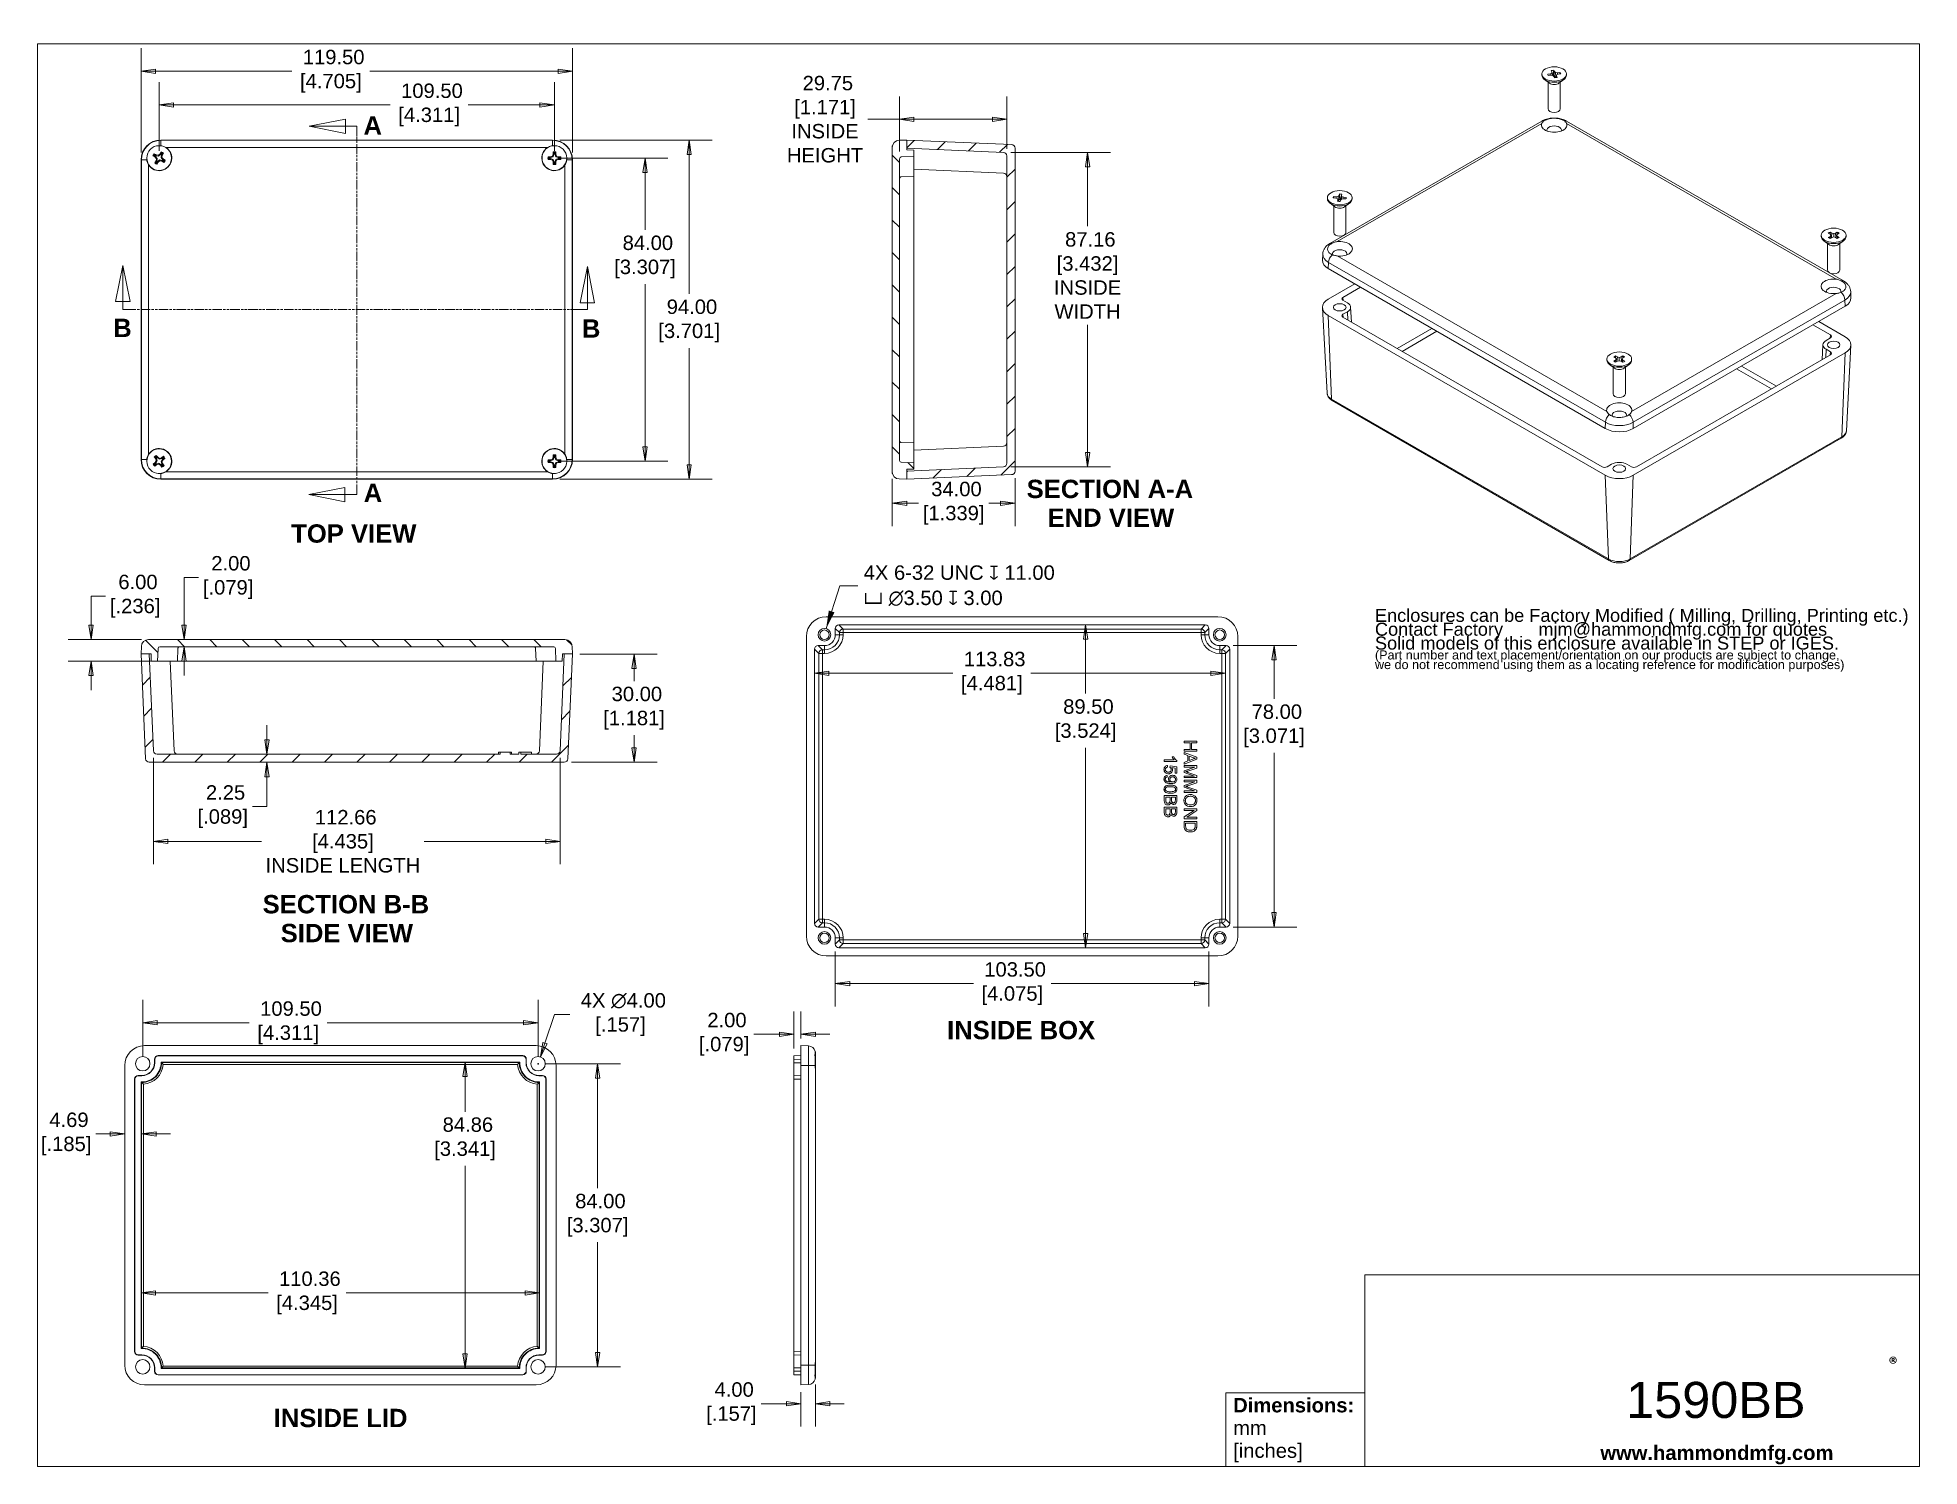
# Model space of a CAD drawing. Header units: millimetres. Extents: x 18 to 539, y 19 to 415.
import ezdxf

# ---------------------------------------------------------------- set-up
doc = ezdxf.new("R2010")
doc.units = ezdxf.units.MM
doc.header["$LTSCALE"] = 2
doc.linetypes.add('DOUBLE_DASH_CHAIN', pattern=[1.2403, 0.6614, -0.0827, 0.1654, -0.0827, 0.1654, -0.0827])
for name, color, linetype, lineweight in [('Dimension (ANSI)', 7, 'Continuous', 9), ('Hatch (ANSI)', 7, 'Continuous', 9), ('Section Line (ANSI)', 7, 'DOUBLE_DASH_CHAIN', 9), ('Sketch Geometry (ANSI)', 7, 'Continuous', 9), ('Symbol (ANSI)', 7, 'Continuous', 9), ('Visible (ANSI)', 7, 'Continuous', 9), ('Visible Narrow (ANSI)', 7, 'Continuous', 9)]:
    doc.layers.add(name, color=color, linetype=linetype, lineweight=lineweight)
doc.styles.add('Label Text (ANSI)', font='arialbd.ttf')
doc.styles.add('Note Text (ANSI)', font='arial.ttf')
doc.styles.add('Text Style20', font='arial.ttf')
doc.dimstyles.new('Default - mm (ANSI)', dxfattribs={"dimscale": 2, "dimtxt": 2, "dimasz": 2, "dimexe": 3.175, "dimexo": 1, "dimgap": 0.8, "dimtad": 0, "dimtih": 1, "dimtoh": 1, "dimrnd": 1e-08, "dimzin": 4, "dimdsep": 46, "dimtxsty": 'Note Text (ANSI)', "dimblk": 'Filled-1', "dimcen": 0.09, "dimdle": 10, "dimclrd": 256, "dimclre": 256, "dimclrt": 256, "dimadec": 1, "dimazin": 0, "dimtfac": 1.524, "dimtofl": 0, "dimtmove": 0, "dimatfit": 3, "dimfxl": 0, "dimtolj": 1, "dimtzin": 0, "dimlwd": -1, "dimlwe": -1, "dimarcsym": 0})
doc.dimstyles.new('Default - mm (ANSI)-05$7', dxfattribs={"dimscale": 2, "dimtxt": 2, "dimasz": 2.5, "dimexe": 3.175, "dimexo": 1.5875, "dimgap": 0.8, "dimtad": 0, "dimtih": 1, "dimtoh": 1, "dimlfac": 0.03937, "dimrnd": 1e-08, "dimzin": 0, "dimdsep": 46, "dimtxsty": 'Note Text (ANSI)', "dimcen": 0.09, "dimdle": 10, "dimclrd": 256, "dimclre": 256, "dimclrt": 256, "dimadec": 0, "dimazin": 0, "dimtfac": 1.524, "dimtofl": 0, "dimtmove": 0, "dimatfit": 3, "dimfxl": 0, "dimtolj": 1, "dimtzin": 0, "dimlwd": -1, "dimlwe": -1, "dimarcsym": 0})
pattern_1 = [(45, (0, 0), (-4.49013, 4.49013), [])]
pattern_2 = [(135.0002, (0, 0), (-4.49011, -4.490145), [])]

msp = doc.modelspace()

# ---------------------------------------------------------------- texts
at = {"layer": 'Symbol (ANSI)', "char_height": 5.08, "attachment_point": 7, "line_spacing_factor": 0.25, "style": 'Label Text (ANSI)'}
for s, insert in [('SECTION A-A', (292.193, 287.557)), ('END VIEW', (297.989, 279.652)), ('TOP VIEW', (88.445, 275.2)), ('SECTION B-B', (80.541, 172.48)), ('SIDE VIEW', (85.539, 164.485)), ('INSIDE BOX', (270.155, 137.591)), ('INSIDE LID', (83.603, 30.102))]:
    msp.add_mtext(s, dxfattribs=dict(at, insert=insert))
at = {"layer": 'Symbol (ANSI)', "insert": (247.053, 263.349), "char_height": 4, "width": 55.52482, "attachment_point": 4, "line_spacing_factor": 1.05, "style": 'Note Text (ANSI)'}
msp.add_mtext('{4X 6-32 UNC \\fAIGDT|b0|i0;\\H4.0000;x\\fArial|b0|i0;\\H4.0000; 11.00\\P\\fAIGDT|b0|i0;\\H4.0000;v\\fArial|b0|i0;\\H4.0000; \\fAIGDT|b0|i0;\\H4.0000;n\\fArial|b0|i0;\\H4.0000;3.50 \\fAIGDT|b0|i0;\\H4.0000;x\\fArial|b0|i0;\\H4.0000; 3.00}', dxfattribs=at)
at = {"layer": 'Symbol (ANSI)', "color": 5, "true_color": 0x0000ff, "insert": (388.675, 246.31), "char_height": 4, "width": 148.60771, "attachment_point": 4, "line_spacing_factor": 0.639812, "style": 'Note Text (ANSI)'}
msp.add_mtext('{\\H0.9x;Enclosures can be Factory Modified ( Milling, Drilling, Printing etc.)\\PContact Factory       mjm@hammondmfg.com for quotes\\H1.5042x; \\H0.66482x;\\PSolid models of this enclosure available in STEP or IGES.\\H1.571x; \\H0.67192x;\\P\\H0.65789x;(Part number and text placement/orientation on our products are subject to change,\\H1.8285x; \\H0.5469x;\\Pwe do not recommend using them as a locating reference for modification purposes)\\fCalibri|b0|i0|c0|p34;\\H1.5141x; \\H0.66046x;\\P\\H1.4509x; }', dxfattribs=at)

# ---------------------------------------------------------------- blocks, each defined once
blk = doc.blocks.new('Title Blocks HAMMOND')
at = {"layer": 'Sketch Geometry (ANSI)'}
for p, q in [((270, 206.73), (9.35, 206.73)), ((9.35, 206.73), (9.35, 9.64)), ((270, 36.2), (270, 206.73)), ((270, 36.2), (193.21, 36.2)), ((193.21, 36.2), (193.21, 9.64)), ((270, 9.64), (270, 36.2)), ((173.94, 9.64), (173.94, 19.84)), ((173.94, 19.84), (193.21, 19.84)), ((193.21, 19.84), (193.21, 9.64)), ((9.35, 9.64), (173.94, 9.64)), ((193.21, 9.64), (173.94, 9.64)), ((193.21, 9.64), (270, 9.64))]:
    blk.add_line(p, q, dxfattribs=at)
at = {"layer": 'Symbol (ANSI)', "insert": (265.78, 24.7), "char_height": 2, "attachment_point": 1, "style": 'Note Text (ANSI)'}
blk.add_mtext('\\fCalibri|b1|i0;\\H2.0000;®\\fCalibri|b1|i0;\\H21.7410;\\P', dxfattribs=at)
at = {"layer": 'Symbol (ANSI)', "insert": (174.95, 14.67), "char_height": 2, "width": 30.7233, "attachment_point": 4, "line_spacing_factor": 0.944221, "style": 'Note Text (ANSI)'}
blk.add_mtext('\\fArial|b1|i0;\\H2.0000;Dimensions:\\fArial|b0|i0;\\H2.0000;\\Pmm\\P[inches]', dxfattribs=at)
at = {"layer": 'Symbol (ANSI)', "insert": (225.81, 11.22), "char_height": 2, "width": 32.2927, "attachment_point": 4, "style": 'Note Text (ANSI)'}
blk.add_mtext('\\fArial|b1|i0;\\H2.0000;www.hammondmfg.com', dxfattribs=at)
at = {"layer": 'Symbol (ANSI)', "style": 'Text Style20'}
blk.add_attdef('<TITLE>_001', (229.38, 16.35), '', height=5, dxfattribs=at)
blk = doc.blocks.new('2dTransSection0')
at = {"layer": 'Section Line (ANSI)', "linetype": 'Continuous'}
for p, q in [((20.91, 176.06), (19.91, 171.06)), ((20.91, 171.06), (20.91, 176.06)), ((21.91, 171.06), (20.91, 176.06)), ((85.26, 175.88), (84.26, 170.88)), ((85.26, 170.88), (85.26, 175.88)), ((86.26, 170.88), (85.26, 175.88)), ((19.91, 171.06), (21.91, 171.06)), ((20.91, 169.92), (20.91, 171.06)), ((20.91, 169.92), (22.32, 169.92)), ((83.85, 169.92), (85.26, 169.92)), ((84.26, 170.88), (86.26, 170.88)), ((85.26, 169.92), (85.26, 170.88))]:
    blk.add_line(p, q, dxfattribs=at)
at = {"layer": 'Section Line (ANSI)', "linetype": 'DOUBLE_DASH_CHAIN'}
blk.add_line((20.91, 169.92), (85.26, 169.92), dxfattribs=at)
at = {"layer": 'Section Line (ANSI)', "linetype": 'Continuous', "flags": 128}
for points in [[(21.91, 171.06), (20.91, 176.06), (19.91, 171.06), (21.91, 171.06)], [(86.26, 170.88), (85.26, 175.88), (84.26, 170.88), (86.26, 170.88)]]:
    blk.add_lwpolyline(points, dxfattribs=at)
at = {"layer": 'Section Line (ANSI)'}
for points in [[(21.91, 171.06), (20.91, 176.06), (19.91, 171.06), (21.91, 171.06)], [(86.26, 170.88), (85.26, 175.88), (84.26, 170.88), (86.26, 170.88)]]:
    blk.add_solid(points, dxfattribs=at)
at = {"layer": 'Section Line (ANSI)', "char_height": 2.54, "attachment_point": 7, "line_spacing_factor": 0.25, "style": 'Label Text (ANSI)'}
for insert in [(19.57, 166.12), (84.49, 166.04)]:
    blk.add_mtext('B', dxfattribs=dict(at, insert=insert))
blk = doc.blocks.new('2dTransSection1')
at = {"layer": 'Section Line (ANSI)', "linetype": 'Continuous'}
for p, q in [((51.73, 196.33), (46.73, 195.33)), ((51.73, 194.33), (51.73, 196.33)), ((51.73, 195.33), (46.73, 195.33)), ((46.73, 195.33), (51.73, 194.33)), ((53.31, 195.33), (51.73, 195.33)), ((53.31, 195.33), (53.31, 193.93)), ((51.66, 145.3), (46.66, 144.3)), ((51.66, 144.3), (46.66, 144.3)), ((46.66, 144.3), (51.66, 143.3)), ((51.66, 143.3), (51.66, 145.3)), ((53.31, 144.3), (51.66, 144.3)), ((53.31, 145.7), (53.31, 144.3))]:
    blk.add_line(p, q, dxfattribs=at)
at = {"layer": 'Section Line (ANSI)', "linetype": 'DOUBLE_DASH_CHAIN'}
blk.add_line((53.31, 195.33), (53.31, 144.3), dxfattribs=at)
at = {"layer": 'Section Line (ANSI)', "linetype": 'Continuous', "flags": 128}
for points in [[(51.73, 196.33), (46.73, 195.33), (51.73, 194.33), (51.73, 196.33)], [(51.66, 145.3), (46.66, 144.3), (51.66, 143.3), (51.66, 145.3)]]:
    blk.add_lwpolyline(points, dxfattribs=at)
at = {"layer": 'Section Line (ANSI)'}
for points in [[(51.73, 196.33), (46.73, 195.33), (51.73, 194.33), (51.73, 196.33)], [(51.66, 145.3), (46.66, 144.3), (51.66, 143.3), (51.66, 145.3)]]:
    blk.add_solid(points, dxfattribs=at)
at = {"layer": 'Section Line (ANSI)', "char_height": 2.54, "attachment_point": 7, "line_spacing_factor": 0.25, "style": 'Label Text (ANSI)'}
for insert in [(54.24, 194.17), (54.27, 143.27)]:
    blk.add_mtext('A', dxfattribs=dict(at, insert=insert))
blk = doc.blocks.new('Filled-1')
at = {"color": 0}
for p, q in [((0, 0), (-1, 0.15)), ((-1, 0.15), (-1, -0.15)), ((-1, 0), (0, 0)), ((-1, -0.15), (0, 0))]:
    blk.add_line(p, q, dxfattribs=at)
at = {"color": 0, "flags": 128}
blk.add_lwpolyline([(-1, -0.15), (0, 0), (-1, 0.15), (-1, -0.15)], dxfattribs=at)
at = {"color": 0}
blk.add_solid([(-1, -0.15), (0, 0), (-1, 0.15), (-1, -0.15)], dxfattribs=at)
blk = doc.blocks.new('*D7')
at = {"layer": 'Defpoints', "color": 0, "transparency": 16777216}
for p in [(157.26, 67.37), (46.9, 51.96), (157.26, 51.96)]:
    blk.add_point(p, dxfattribs=at)
at = {"layer": 'Dimension (ANSI)', "transparency": 16777216}
for p, q in [((50.9, 67.37), (82.05, 67.37)), ((153.26, 67.37), (103.64, 67.37))]:
    blk.add_line(p, q, dxfattribs=at)
at = {"layer": 'Dimension (ANSI)', "transparency": 16777216, "xscale": 4, "yscale": 4, "zscale": 4, "rotation": 180}
blk.add_blockref('Filled-1', (46.9, 67.37), dxfattribs=at)
at = {"layer": 'Dimension (ANSI)', "transparency": 16777216, "xscale": 4, "yscale": 4, "zscale": 4}
blk.add_blockref('Filled-1', (157.26, 67.37), dxfattribs=at)
at = {"layer": 'Dimension (ANSI)', "transparency": 16777216, "insert": (92.85, 67.37), "char_height": 4, "attachment_point": 5, "style": 'Note Text (ANSI)'}
blk.add_mtext('\\A1; 110.36\\P[4.345]', dxfattribs=at)
blk = doc.blocks.new('*D8')
at = {"layer": 'Defpoints', "color": 0, "transparency": 16777216}
for p in [(151.76, 131.32), (136.62, 46.46), (151.76, 46.46)]:
    blk.add_point(p, dxfattribs=at)
at = {"layer": 'Dimension (ANSI)', "transparency": 16777216}
for p, q in [((136.62, 127.32), (136.62, 117.58)), ((136.62, 50.46), (136.62, 102.57))]:
    blk.add_line(p, q, dxfattribs=at)
at = {"layer": 'Dimension (ANSI)', "transparency": 16777216, "xscale": 4, "yscale": 4, "zscale": 4}
for p, rotation in [((136.62, 131.32), 90), ((136.62, 46.46), 270)]:
    blk.add_blockref('Filled-1', p, dxfattribs=dict(at, rotation=rotation))
at = {"layer": 'Dimension (ANSI)', "transparency": 16777216, "insert": (136.62, 110.08), "char_height": 4, "attachment_point": 5, "style": 'Note Text (ANSI)'}
blk.add_mtext('\\A1; 84.86\\P[3.341]', dxfattribs=at)
blk = doc.blocks.new('*D9')
at = {"layer": 'Defpoints', "color": 0, "transparency": 16777216}
for p in [(156.83, 142.23), (47.33, 130.89), (156.83, 130.89)]:
    blk.add_point(p, dxfattribs=at)
at = {"layer": 'Dimension (ANSI)', "transparency": 16777216}
for p, q in [((47.33, 132.89), (47.33, 148.58)), ((156.83, 132.89), (156.83, 148.58)), ((51.33, 142.23), (76.83, 142.23)), ((152.83, 142.23), (98.41, 142.23))]:
    blk.add_line(p, q, dxfattribs=at)
at = {"layer": 'Dimension (ANSI)', "transparency": 16777216, "xscale": 4, "yscale": 4, "zscale": 4, "rotation": 180}
blk.add_blockref('Filled-1', (47.33, 142.23), dxfattribs=at)
at = {"layer": 'Dimension (ANSI)', "transparency": 16777216, "xscale": 4, "yscale": 4, "zscale": 4}
blk.add_blockref('Filled-1', (156.83, 142.23), dxfattribs=at)
at = {"layer": 'Dimension (ANSI)', "transparency": 16777216, "insert": (87.62, 142.23), "char_height": 4, "attachment_point": 5, "style": 'Note Text (ANSI)'}
blk.add_mtext('\\A1; 109.50\\P[4.311]', dxfattribs=at)
blk = doc.blocks.new('*D10')
at = {"layer": 'Defpoints', "color": 0, "transparency": 16777216}
for p in [(156.83, 130.89), (156.83, 46.89), (173.34, 46.89)]:
    blk.add_point(p, dxfattribs=at)
at = {"layer": 'Dimension (ANSI)', "transparency": 16777216}
for p, q in [((158.83, 130.89), (179.69, 130.89)), ((173.34, 126.89), (173.34, 96.4)), ((173.34, 50.89), (173.34, 81.39)), ((158.83, 46.89), (179.69, 46.89))]:
    blk.add_line(p, q, dxfattribs=at)
at = {"layer": 'Dimension (ANSI)', "transparency": 16777216, "xscale": 4, "yscale": 4, "zscale": 4}
for p, rotation in [((173.34, 130.89), 90), ((173.34, 46.89), 270)]:
    blk.add_blockref('Filled-1', p, dxfattribs=dict(at, rotation=rotation))
at = {"layer": 'Dimension (ANSI)', "transparency": 16777216, "insert": (173.34, 88.89), "char_height": 4, "attachment_point": 5, "style": 'Note Text (ANSI)'}
blk.add_mtext('\\A1; 84.00\\P[3.307]', dxfattribs=at)
blk = doc.blocks.new('*D11')
at = {"layer": 'Defpoints', "color": 0, "transparency": 16777216}
for p in [(42.33, 130.39), (47.02, 125.7), (42.33, 111.41)]:
    blk.add_point(p, dxfattribs=at)
at = {"layer": 'Dimension (ANSI)', "transparency": 16777216}
for p, q in [((38.33, 111.41), (34.33, 111.41)), ((51.02, 111.41), (55.02, 111.41))]:
    blk.add_line(p, q, dxfattribs=at)
at = {"layer": 'Dimension (ANSI)', "transparency": 16777216, "xscale": 4, "yscale": 4, "zscale": 4}
blk.add_blockref('Filled-1', (42.33, 111.41), dxfattribs=at)
at = {"layer": 'Dimension (ANSI)', "transparency": 16777216, "xscale": 4, "yscale": 4, "zscale": 4, "rotation": 180}
blk.add_blockref('Filled-1', (47.02, 111.41), dxfattribs=at)
at = {"layer": 'Dimension (ANSI)', "transparency": 16777216, "insert": (26.11, 111.41), "char_height": 4, "attachment_point": 5, "style": 'Note Text (ANSI)'}
blk.add_mtext('\\A1; 4.69\\P[.185]', dxfattribs=at)
blk = doc.blocks.new('*D12')
at = {"layer": 'Defpoints', "color": 0, "transparency": 16777216}
for p in [(166.37, 405.92), (46.87, 381.35), (166.37, 381.35)]:
    blk.add_point(p, dxfattribs=at)
at = {"layer": 'Dimension (ANSI)', "transparency": 16777216}
for p, q in [((46.87, 383.35), (46.87, 412.27)), ((166.37, 383.35), (166.37, 412.27)), ((50.87, 405.92), (88.65, 405.92)), ((162.37, 405.92), (110.23, 405.92))]:
    blk.add_line(p, q, dxfattribs=at)
at = {"layer": 'Dimension (ANSI)', "transparency": 16777216, "xscale": 4, "yscale": 4, "zscale": 4, "rotation": 180}
blk.add_blockref('Filled-1', (46.87, 405.92), dxfattribs=at)
at = {"layer": 'Dimension (ANSI)', "transparency": 16777216, "xscale": 4, "yscale": 4, "zscale": 4}
blk.add_blockref('Filled-1', (166.37, 405.92), dxfattribs=at)
at = {"layer": 'Dimension (ANSI)', "transparency": 16777216, "insert": (99.44, 405.92), "char_height": 4, "attachment_point": 5, "style": 'Note Text (ANSI)'}
blk.add_mtext('\\A1; 119.50\\P[4.705]', dxfattribs=at)
blk = doc.blocks.new('*D13')
at = {"layer": 'Defpoints', "color": 0, "transparency": 16777216}
for p in [(161.37, 396.57), (51.87, 381.85), (161.37, 381.85)]:
    blk.add_point(p, dxfattribs=at)
at = {"layer": 'Dimension (ANSI)', "transparency": 16777216}
for p, q in [((51.87, 383.85), (51.87, 402.92)), ((161.37, 383.85), (161.37, 402.92)), ((55.87, 396.57), (115.88, 396.57)), ((157.37, 396.57), (137.46, 396.57))]:
    blk.add_line(p, q, dxfattribs=at)
at = {"layer": 'Dimension (ANSI)', "transparency": 16777216, "xscale": 4, "yscale": 4, "zscale": 4, "rotation": 180}
blk.add_blockref('Filled-1', (51.87, 396.57), dxfattribs=at)
at = {"layer": 'Dimension (ANSI)', "transparency": 16777216, "xscale": 4, "yscale": 4, "zscale": 4}
blk.add_blockref('Filled-1', (161.37, 396.57), dxfattribs=at)
at = {"layer": 'Dimension (ANSI)', "transparency": 16777216, "insert": (126.67, 396.57), "char_height": 4, "attachment_point": 5, "style": 'Note Text (ANSI)'}
blk.add_mtext('\\A1; 109.50\\P[4.311]', dxfattribs=at)
blk = doc.blocks.new('*D14')
at = {"layer": 'Defpoints', "color": 0, "transparency": 16777216}
for p in [(161.37, 381.85), (161.37, 297.85), (186.48, 297.85)]:
    blk.add_point(p, dxfattribs=at)
at = {"layer": 'Dimension (ANSI)', "transparency": 16777216}
for p, q in [((163.37, 381.85), (192.83, 381.85)), ((186.48, 377.85), (186.48, 361.94)), ((186.48, 301.85), (186.48, 346.93)), ((163.37, 297.85), (192.83, 297.85))]:
    blk.add_line(p, q, dxfattribs=at)
at = {"layer": 'Dimension (ANSI)', "transparency": 16777216, "xscale": 4, "yscale": 4, "zscale": 4}
for p, rotation in [((186.48, 381.85), 90), ((186.48, 297.85), 270)]:
    blk.add_blockref('Filled-1', p, dxfattribs=dict(at, rotation=rotation))
at = {"layer": 'Dimension (ANSI)', "transparency": 16777216, "insert": (186.48, 354.43), "char_height": 4, "attachment_point": 5, "style": 'Note Text (ANSI)'}
blk.add_mtext('\\A1; 84.00\\P[3.307]', dxfattribs=at)
blk = doc.blocks.new('*D15')
at = {"layer": 'Defpoints', "color": 0, "transparency": 16777216}
for p in [(160.87, 386.85), (160.87, 292.85), (198.7, 292.85)]:
    blk.add_point(p, dxfattribs=at)
at = {"layer": 'Dimension (ANSI)', "transparency": 16777216}
for p, q in [((162.87, 386.85), (205.05, 386.85)), ((198.7, 382.85), (198.7, 344.21)), ((198.7, 296.85), (198.7, 329.2)), ((162.87, 292.85), (205.05, 292.85))]:
    blk.add_line(p, q, dxfattribs=at)
at = {"layer": 'Dimension (ANSI)', "transparency": 16777216, "xscale": 4, "yscale": 4, "zscale": 4}
for p, rotation in [((198.7, 386.85), 90), ((198.7, 292.85), 270)]:
    blk.add_blockref('Filled-1', p, dxfattribs=dict(at, rotation=rotation))
at = {"layer": 'Dimension (ANSI)', "transparency": 16777216, "insert": (198.7, 336.71), "char_height": 4, "attachment_point": 5, "style": 'Note Text (ANSI)'}
blk.add_mtext('\\A1; 94.00\\P[3.701]', dxfattribs=at)
blk = doc.blocks.new('*D16')
at = {"layer": 'Defpoints', "color": 0, "transparency": 16777216}
for p in [(254.97, 294.92), (288.97, 295.12), (288.97, 286.21)]:
    blk.add_point(p, dxfattribs=at)
at = {"layer": 'Dimension (ANSI)', "transparency": 16777216}
for p, q in [((254.97, 292.92), (254.97, 279.86)), ((288.97, 293.12), (288.97, 279.86)), ((258.97, 286.21), (262.2, 286.21)), ((284.97, 286.21), (281.75, 286.21))]:
    blk.add_line(p, q, dxfattribs=at)
at = {"layer": 'Dimension (ANSI)', "transparency": 16777216, "xscale": 4, "yscale": 4, "zscale": 4, "rotation": 180}
blk.add_blockref('Filled-1', (254.97, 286.21), dxfattribs=at)
at = {"layer": 'Dimension (ANSI)', "transparency": 16777216, "xscale": 4, "yscale": 4, "zscale": 4}
blk.add_blockref('Filled-1', (288.97, 286.21), dxfattribs=at)
at = {"layer": 'Dimension (ANSI)', "transparency": 16777216, "insert": (271.97, 286.21), "char_height": 4, "attachment_point": 5, "style": 'Note Text (ANSI)'}
blk.add_mtext('\\A1; 34.00\\P[1.339]', dxfattribs=at)
blk = doc.blocks.new('*D17')
at = {"layer": 'Defpoints', "color": 0, "transparency": 16777216}
for p in [(285.77, 383.43), (285.77, 296.27), (309.06, 296.27)]:
    blk.add_point(p, dxfattribs=at)
at = {"layer": 'Dimension (ANSI)', "transparency": 16777216}
for p, q in [((287.77, 383.43), (315.41, 383.43)), ((309.06, 379.43), (309.06, 362.96)), ((309.06, 300.27), (309.06, 335.66)), ((287.77, 296.27), (315.41, 296.27))]:
    blk.add_line(p, q, dxfattribs=at)
at = {"layer": 'Dimension (ANSI)', "transparency": 16777216, "xscale": 4, "yscale": 4, "zscale": 4}
for p, rotation in [((309.06, 383.43), 90), ((309.06, 296.27), 270)]:
    blk.add_blockref('Filled-1', p, dxfattribs=dict(at, rotation=rotation))
at = {"layer": 'Dimension (ANSI)', "transparency": 16777216, "insert": (309.06, 349.31), "char_height": 4, "attachment_point": 5, "style": 'Note Text (ANSI)'}
blk.add_mtext('\\A1; 87.16\\P[3.432]{\\PINSIDE \\PWIDTH}', dxfattribs=at)
blk = doc.blocks.new('*D18')
at = {"layer": 'Defpoints', "color": 0, "transparency": 16777216}
for p in [(286.72, 392.6), (256.97, 381.66), (286.72, 382.43)]:
    blk.add_point(p, dxfattribs=at)
at = {"layer": 'Dimension (ANSI)', "transparency": 16777216}
for p, q in [((256.97, 383.66), (256.97, 398.95)), ((286.72, 384.43), (286.72, 398.95)), ((256.97, 392.6), (248.21, 392.6)), ((282.72, 392.6), (260.97, 392.6))]:
    blk.add_line(p, q, dxfattribs=at)
at = {"layer": 'Dimension (ANSI)', "transparency": 16777216, "xscale": 4, "yscale": 4, "zscale": 4, "rotation": 180}
blk.add_blockref('Filled-1', (256.97, 392.6), dxfattribs=at)
at = {"layer": 'Dimension (ANSI)', "transparency": 16777216, "xscale": 4, "yscale": 4, "zscale": 4}
blk.add_blockref('Filled-1', (286.72, 392.6), dxfattribs=at)
at = {"layer": 'Dimension (ANSI)', "transparency": 16777216, "insert": (236.34, 392.6), "char_height": 4, "attachment_point": 5, "style": 'Note Text (ANSI)'}
blk.add_mtext('\\A1; 29.75\\P[1.171]{\\PINSIDE\\PHEIGHT}', dxfattribs=at)
blk = doc.blocks.new('*D19')
at = {"layer": 'Defpoints', "color": 0, "transparency": 16777216}
for p in [(166.37, 244.42), (164.1, 214.42), (183.44, 214.42)]:
    blk.add_point(p, dxfattribs=at)
at = {"layer": 'Dimension (ANSI)', "transparency": 16777216}
for p, q in [((168.37, 244.42), (189.79, 244.42)), ((183.44, 240.42), (183.44, 236.93)), ((183.44, 218.42), (183.44, 221.92)), ((166.1, 214.42), (189.79, 214.42))]:
    blk.add_line(p, q, dxfattribs=at)
at = {"layer": 'Dimension (ANSI)', "transparency": 16777216, "xscale": 4, "yscale": 4, "zscale": 4}
for p, rotation in [((183.44, 244.42), 90), ((183.44, 214.42), 270)]:
    blk.add_blockref('Filled-1', p, dxfattribs=dict(at, rotation=rotation))
at = {"layer": 'Dimension (ANSI)', "transparency": 16777216, "insert": (183.44, 229.42), "char_height": 4, "attachment_point": 5, "style": 'Note Text (ANSI)'}
blk.add_mtext('\\A1; 30.00\\P[1.181]', dxfattribs=at)
blk = doc.blocks.new('*D20')
at = {"layer": 'Defpoints', "color": 0, "transparency": 16777216}
for p in [(33.01, 248.42), (48.94, 248.42), (51.44, 242.42)]:
    blk.add_point(p, dxfattribs=at)
at = {"layer": 'Dimension (ANSI)', "transparency": 16777216}
for p, q in [((33.01, 252.42), (33.01, 260.45)), ((33.01, 260.45), (37.01, 260.45)), ((46.94, 248.42), (26.66, 248.42)), ((49.44, 242.42), (26.66, 242.42)), ((33.01, 238.42), (33.01, 234.42))]:
    blk.add_line(p, q, dxfattribs=at)
at = {"layer": 'Dimension (ANSI)', "transparency": 16777216, "xscale": 4, "yscale": 4, "zscale": 4}
for p, rotation in [((33.01, 248.42), 270), ((33.01, 242.42), 90)]:
    blk.add_blockref('Filled-1', p, dxfattribs=dict(at, rotation=rotation))
at = {"layer": 'Dimension (ANSI)', "transparency": 16777216, "insert": (45.23, 260.45), "char_height": 4, "attachment_point": 5, "style": 'Note Text (ANSI)'}
blk.add_mtext('\\A1; 6.00\\P[.236]', dxfattribs=at)
blk = doc.blocks.new('*D21')
at = {"layer": 'Defpoints', "color": 0, "transparency": 16777216}
for p in [(50.29, 217.63), (162.95, 217.63), (162.95, 192.5)]:
    blk.add_point(p, dxfattribs=at)
at = {"layer": 'Dimension (ANSI)', "transparency": 16777216}
for p, q in [((50.29, 215.63), (50.29, 186.15)), ((162.95, 215.63), (162.95, 186.15)), ((54.29, 192.5), (80.24, 192.5)), ((158.95, 192.5), (125.32, 192.5))]:
    blk.add_line(p, q, dxfattribs=at)
at = {"layer": 'Dimension (ANSI)', "transparency": 16777216, "xscale": 4, "yscale": 4, "zscale": 4, "rotation": 180}
blk.add_blockref('Filled-1', (50.29, 192.5), dxfattribs=at)
at = {"layer": 'Dimension (ANSI)', "transparency": 16777216, "xscale": 4, "yscale": 4, "zscale": 4}
blk.add_blockref('Filled-1', (162.95, 192.5), dxfattribs=at)
at = {"layer": 'Dimension (ANSI)', "transparency": 16777216, "insert": (102.78, 192.5), "char_height": 4, "attachment_point": 5, "style": 'Note Text (ANSI)'}
blk.add_mtext('\\A1; 112.66\\P[4.435]{\\PINSIDE LENGTH}', dxfattribs=at)
blk = doc.blocks.new('*D22')
at = {"layer": 'Defpoints', "color": 0, "transparency": 16777216}
for p in [(233.43, 245.76), (347.26, 244.59), (347.26, 239.09)]:
    blk.add_point(p, dxfattribs=at)
at = {"layer": 'Dimension (ANSI)', "transparency": 16777216}
for p, q in [((237.43, 239.09), (271.75, 239.09)), ((343.26, 239.09), (293.34, 239.09))]:
    blk.add_line(p, q, dxfattribs=at)
at = {"layer": 'Dimension (ANSI)', "transparency": 16777216, "xscale": 4, "yscale": 4, "zscale": 4, "rotation": 180}
blk.add_blockref('Filled-1', (233.43, 239.09), dxfattribs=at)
at = {"layer": 'Dimension (ANSI)', "transparency": 16777216, "xscale": 4, "yscale": 4, "zscale": 4}
blk.add_blockref('Filled-1', (347.26, 239.09), dxfattribs=at)
at = {"layer": 'Dimension (ANSI)', "transparency": 16777216, "insert": (282.55, 239.09), "char_height": 4, "attachment_point": 5, "style": 'Note Text (ANSI)'}
blk.add_mtext('\\A1; 113.83\\P[4.481]', dxfattribs=at)
blk = doc.blocks.new('*D23')
at = {"layer": 'Defpoints', "color": 0, "transparency": 16777216}
for p in [(341.68, 252.51), (308.53, 163.01), (341.68, 163.01)]:
    blk.add_point(p, dxfattribs=at)
at = {"layer": 'Dimension (ANSI)', "transparency": 16777216}
for p, q in [((308.53, 248.51), (308.53, 233.43)), ((308.53, 167.01), (308.53, 218.42))]:
    blk.add_line(p, q, dxfattribs=at)
at = {"layer": 'Dimension (ANSI)', "transparency": 16777216, "xscale": 4, "yscale": 4, "zscale": 4}
for p, rotation in [((308.53, 252.51), 90), ((308.53, 163.01), 270)]:
    blk.add_blockref('Filled-1', p, dxfattribs=dict(at, rotation=rotation))
at = {"layer": 'Dimension (ANSI)', "transparency": 16777216, "insert": (308.53, 225.93), "char_height": 4, "attachment_point": 5, "style": 'Note Text (ANSI)'}
blk.add_mtext('\\A1; 89.50\\P[3.524]', dxfattribs=at)
blk = doc.blocks.new('*D24')
at = {"layer": 'Defpoints', "color": 0, "transparency": 16777216}
for p in [(239.18, 164.01), (342.68, 164.01), (342.68, 153.08)]:
    blk.add_point(p, dxfattribs=at)
at = {"layer": 'Dimension (ANSI)', "transparency": 16777216}
for p, q in [((239.18, 162.01), (239.18, 146.73)), ((342.68, 162.01), (342.68, 146.73)), ((243.18, 153.08), (277.43, 153.08)), ((338.68, 153.08), (299.01, 153.08))]:
    blk.add_line(p, q, dxfattribs=at)
at = {"layer": 'Dimension (ANSI)', "transparency": 16777216, "xscale": 4, "yscale": 4, "zscale": 4, "rotation": 180}
blk.add_blockref('Filled-1', (239.18, 153.08), dxfattribs=at)
at = {"layer": 'Dimension (ANSI)', "transparency": 16777216, "xscale": 4, "yscale": 4, "zscale": 4}
blk.add_blockref('Filled-1', (342.68, 153.08), dxfattribs=at)
at = {"layer": 'Dimension (ANSI)', "transparency": 16777216, "insert": (288.22, 153.08), "char_height": 4, "attachment_point": 5, "style": 'Note Text (ANSI)'}
blk.add_mtext('\\A1; 103.50\\P[4.075]', dxfattribs=at)
blk = doc.blocks.new('*D25')
at = {"layer": 'Defpoints', "color": 0, "transparency": 16777216}
for p in [(347.43, 246.76), (347.43, 168.76), (360.72, 168.76)]:
    blk.add_point(p, dxfattribs=at)
at = {"layer": 'Dimension (ANSI)', "transparency": 16777216}
for p, q in [((349.43, 246.76), (367.07, 246.76)), ((360.72, 242.76), (360.72, 232.02)), ((360.72, 172.76), (360.72, 217.01)), ((349.43, 168.76), (367.07, 168.76))]:
    blk.add_line(p, q, dxfattribs=at)
at = {"layer": 'Dimension (ANSI)', "transparency": 16777216, "xscale": 4, "yscale": 4, "zscale": 4}
for p, rotation in [((360.72, 246.76), 90), ((360.72, 168.76), 270)]:
    blk.add_blockref('Filled-1', p, dxfattribs=dict(at, rotation=rotation))
at = {"layer": 'Dimension (ANSI)', "transparency": 16777216, "insert": (360.72, 224.51), "char_height": 4, "attachment_point": 5, "style": 'Note Text (ANSI)'}
blk.add_mtext('\\A1; 78.00\\P[3.071]', dxfattribs=at)
blk = doc.blocks.new('*D26')
at = {"layer": 'Defpoints', "color": 0, "transparency": 16777216}
for p in [(157.47, 132.79), (156.19, 129)]:
    blk.add_point(p, dxfattribs=at)
at = {"layer": 'Dimension (ANSI)', "transparency": 16777216}
for p, q in [((161.42, 144.51), (158.75, 136.58)), ((165.65, 144.51), (161.42, 144.51)), ((156.65, 130.89), (157.01, 130.89)), ((156.83, 130.71), (156.83, 131.07))]:
    blk.add_line(p, q, dxfattribs=at)
at = {"layer": 'Dimension (ANSI)', "transparency": 16777216, "xscale": 4, "yscale": 4, "zscale": 4, "rotation": 251.3636514575616}
blk.add_blockref('Filled-1', (157.47, 132.79), dxfattribs=at)
at = {"layer": 'Dimension (ANSI)', "transparency": 16777216, "insert": (179.69, 144.51), "char_height": 4, "attachment_point": 5, "style": 'Note Text (ANSI)'}
blk.add_mtext('\\A1; 4X ∅4.00\\P[.157]', dxfattribs=at)
blk = doc.blocks.new('*D27')
at = {"layer": 'Defpoints', "color": 0, "transparency": 16777216}
for p in [(229.68, 139.05), (229.68, 135.89), (227.68, 133.07)]:
    blk.add_point(p, dxfattribs=at)
at = {"layer": 'Dimension (ANSI)', "transparency": 16777216}
for p, q in [((227.68, 135.07), (227.68, 145.4)), ((229.68, 137.89), (229.68, 145.4)), ((223.68, 139.05), (216.61, 139.05)), ((233.68, 139.05), (237.68, 139.05))]:
    blk.add_line(p, q, dxfattribs=at)
at = {"layer": 'Dimension (ANSI)', "transparency": 16777216, "xscale": 4, "yscale": 4, "zscale": 4}
blk.add_blockref('Filled-1', (227.68, 139.05), dxfattribs=at)
at = {"layer": 'Dimension (ANSI)', "transparency": 16777216, "xscale": 4, "yscale": 4, "zscale": 4, "rotation": 180}
blk.add_blockref('Filled-1', (229.68, 139.05), dxfattribs=at)
at = {"layer": 'Dimension (ANSI)', "transparency": 16777216, "insert": (208.39, 139.05), "char_height": 4, "attachment_point": 5, "style": 'Note Text (ANSI)'}
blk.add_mtext('\\A1; 2.00\\P[.079]', dxfattribs=at)
blk = doc.blocks.new('*D28')
at = {"layer": 'Defpoints', "color": 0, "transparency": 16777216}
for p in [(229.68, 41.89), (233.68, 43.96), (233.68, 36.67)]:
    blk.add_point(p, dxfattribs=at)
at = {"layer": 'Dimension (ANSI)', "transparency": 16777216}
for p, q in [((233.68, 41.96), (233.68, 30.32)), ((225.68, 36.67), (218.61, 36.67)), ((229.68, 39.89), (229.68, 30.32)), ((237.68, 36.67), (241.68, 36.67))]:
    blk.add_line(p, q, dxfattribs=at)
at = {"layer": 'Dimension (ANSI)', "transparency": 16777216, "xscale": 4, "yscale": 4, "zscale": 4}
blk.add_blockref('Filled-1', (229.68, 36.67), dxfattribs=at)
at = {"layer": 'Dimension (ANSI)', "transparency": 16777216, "xscale": 4, "yscale": 4, "zscale": 4, "rotation": 180}
blk.add_blockref('Filled-1', (233.68, 36.67), dxfattribs=at)
at = {"layer": 'Dimension (ANSI)', "transparency": 16777216, "insert": (210.39, 36.67), "char_height": 4, "attachment_point": 5, "style": 'Note Text (ANSI)'}
blk.add_mtext('\\A1; 4.00\\P[.157]', dxfattribs=at)
blk = doc.blocks.new('*D29')
at = {"layer": 'Defpoints', "color": 0, "transparency": 16777216}
for p in [(58.76, 246.42), (70.98, 248.42), (70.98, 246.42)]:
    blk.add_point(p, dxfattribs=at)
at = {"layer": 'Dimension (ANSI)', "transparency": 16777216}
for p, q in [((58.76, 252.42), (58.76, 265.63)), ((58.76, 265.63), (62.76, 265.63)), ((58.76, 242.42), (58.76, 238.42))]:
    blk.add_line(p, q, dxfattribs=at)
at = {"layer": 'Dimension (ANSI)', "transparency": 16777216, "xscale": 4, "yscale": 4, "zscale": 4}
for p, rotation in [((58.76, 248.42), 270), ((58.76, 246.42), 90)]:
    blk.add_blockref('Filled-1', p, dxfattribs=dict(at, rotation=rotation))
at = {"layer": 'Dimension (ANSI)', "transparency": 16777216, "insert": (70.98, 265.63), "char_height": 4, "attachment_point": 5, "style": 'Note Text (ANSI)'}
blk.add_mtext('\\A1; 2.00\\P[.079]', dxfattribs=at)
blk = doc.blocks.new('*D30')
at = {"layer": 'Defpoints', "color": 0, "transparency": 16777216}
for p in [(69.49, 216.67), (69.49, 214.42), (81.71, 216.67)]:
    blk.add_point(p, dxfattribs=at)
at = {"layer": 'Dimension (ANSI)', "transparency": 16777216}
for p, q in [((81.71, 220.67), (81.71, 224.67)), ((81.71, 210.42), (81.71, 202.12)), ((81.71, 202.12), (77.71, 202.12))]:
    blk.add_line(p, q, dxfattribs=at)
at = {"layer": 'Dimension (ANSI)', "transparency": 16777216, "xscale": 4, "yscale": 4, "zscale": 4}
for p, rotation in [((81.71, 216.67), 270), ((81.71, 214.42), 90)]:
    blk.add_blockref('Filled-1', p, dxfattribs=dict(at, rotation=rotation))
at = {"layer": 'Dimension (ANSI)', "transparency": 16777216, "insert": (69.49, 202.12), "char_height": 4, "attachment_point": 5, "style": 'Note Text (ANSI)'}
blk.add_mtext('\\A1; 2.25\\P[.089]', dxfattribs=at)

# ---------------------------------------------------------------- dimensions: what is measured, and where the dimension line sits
at = {"layer": 'Dimension (ANSI)'}
for base, p1, p2, angle, text, override, picture, middle in [((166.366, 405.919), (46.866, 381.348), (166.366, 381.348), 180, ' <>\\X[4.705]', {"dimgap": 0.8, "dimtih": 0, "dimtoh": 0, "dimdec": 2, "dimpost": '\\X', "dimtol": 0, "dimlim": 0, "dimtp": 0, "dimtm": 0, "dimtdec": 2, "dimatfit": 1}, '*D12', (99.44, 405.919)), ((286.723, 392.602), (256.973, 381.656), (286.723, 382.43), 180, ' <>\\X[1.171]{\\PINSIDE\\PHEIGHT}', {"dimgap": 0.8, "dimtih": 0, "dimtoh": 0, "dimdec": 2, "dimpost": '\\X', "dimtol": 0, "dimlim": 0, "dimtp": 0, "dimtm": 0, "dimtdec": 2, "dimatfit": 2}, '*D18', (236.336, 392.602)), ((161.366, 396.567), (51.866, 381.848), (161.366, 381.848), 180, ' <>\\X[4.311]', {"dimgap": 0.8, "dimtih": 0, "dimtoh": 0, "dimdec": 2, "dimpost": '\\X', "dimtol": 0, "dimlim": 0, "dimtp": 0, "dimtm": 0, "dimtdec": 2, "dimatfit": 1}, '*D13', (126.671, 396.567)), ((198.696, 292.848), (160.866, 386.848), (160.866, 292.848), 90, ' <>\\X[3.701]', {"dimgap": 0.8, "dimdec": 2, "dimpost": '\\X', "dimtol": 0, "dimlim": 0, "dimtp": 0, "dimtm": 0, "dimtdec": 2, "dimatfit": 1}, '*D15', (198.696, 336.709)), ((186.479, 297.848), (161.366, 381.848), (161.366, 297.848), 90, ' <>\\X[3.307]', {"dimgap": 0.8, "dimdec": 2, "dimpost": '\\X', "dimtol": 0, "dimlim": 0, "dimtp": 0, "dimtm": 0, "dimtdec": 2, "dimatfit": 1}, '*D14', (186.479, 354.431)), ((309.063, 296.268), (285.767, 383.429), (285.767, 296.268), 90, ' <>\\X[3.432]{\\PINSIDE \\PWIDTH}', {"dimgap": 0.8, "dimdec": 2, "dimpost": '\\X', "dimtol": 0, "dimlim": 0, "dimtp": 0, "dimtm": 0, "dimtdec": 2, "dimatfit": 1}, '*D17', (309.063, 349.313)), ((288.973, 286.21), (254.973, 294.92), (288.973, 295.116), 180, ' <>\\X[1.339]', {"dimgap": 0.8, "dimtih": 0, "dimtoh": 0, "dimdec": 2, "dimpost": '\\X', "dimtol": 0, "dimlim": 0, "dimtp": 0, "dimtm": 0, "dimtdec": 2, "dimatfit": 1}, '*D16', (271.973, 286.21)), ((58.765, 246.423), (70.984, 248.423), (70.984, 246.423), 90, ' <>\\X[.079]', {"dimgap": 0.8, "dimdec": 2, "dimpost": '\\X', "dimse1": 1, "dimse2": 1, "dimtol": 0, "dimlim": 0, "dimtp": 0, "dimtm": 0, "dimtdec": 2, "dimatfit": 1}, '*D29', (70.984, 265.628)), ((33.013, 248.423), (51.436, 242.423), (48.937, 248.423), 90, ' <>\\X[.236]', {"dimgap": 0.8, "dimdec": 2, "dimpost": '\\X', "dimtol": 0, "dimlim": 0, "dimtp": 0, "dimtm": 0, "dimtdec": 2, "dimatfit": 1}, '*D20', (45.232, 260.454)), ((308.528, 163.011), (341.684, 252.511), (341.684, 163.011), 90, ' <>\\X[3.524]', {"dimgap": 0.8, "dimdec": 2, "dimpost": '\\X', "dimse1": 1, "dimse2": 1, "dimtol": 0, "dimlim": 0, "dimtp": 0, "dimtm": 0, "dimtdec": 2, "dimatfit": 1}, '*D23', (308.528, 225.927)), ((347.264, 239.095), (233.434, 245.762), (347.264, 244.592), 180, ' <>\\X[4.481]', {"dimgap": 0.8, "dimtih": 0, "dimtoh": 0, "dimdec": 2, "dimpost": '\\X', "dimse1": 1, "dimse2": 1, "dimtol": 0, "dimlim": 0, "dimtp": 0, "dimtm": 0, "dimtdec": 2, "dimatfit": 1}, '*D22', (282.546, 239.095)), ((360.718, 168.761), (347.434, 246.761), (347.434, 168.761), 90, ' <>\\X[3.071]', {"dimgap": 0.8, "dimdec": 2, "dimpost": '\\X', "dimtol": 0, "dimlim": 0, "dimtp": 0, "dimtm": 0, "dimtdec": 2, "dimatfit": 1}, '*D25', (360.718, 224.511)), ((183.44, 214.423), (166.366, 244.423), (164.099, 214.423), 90, ' <>\\X[1.181]', {"dimgap": 0.8, "dimdec": 2, "dimpost": '\\X', "dimtol": 0, "dimlim": 0, "dimtp": 0, "dimtm": 0, "dimtdec": 2, "dimatfit": 1}, '*D19', (183.44, 229.423)), ((81.708, 216.673), (69.488, 214.423), (69.488, 216.673), 270, ' <>\\X[.089]', {"dimgap": 0.8, "dimdec": 2, "dimpost": '\\X', "dimse1": 1, "dimse2": 1, "dimtol": 0, "dimlim": 0, "dimtp": 0, "dimtm": 0, "dimtdec": 2, "dimatfit": 1}, '*D30', (69.488, 202.121)), ((162.946, 192.504), (50.286, 217.629), (162.946, 217.629), 180, ' <>\\X[4.435]{\\PINSIDE LENGTH}', {"dimgap": 0.8, "dimtih": 0, "dimtoh": 0, "dimdec": 2, "dimpost": '\\X', "dimtol": 0, "dimlim": 0, "dimtp": 0, "dimtm": 0, "dimtdec": 2, "dimatfit": 1}, '*D21', (102.781, 192.504)), ((342.684, 153.08), (239.184, 164.01), (342.684, 164.01), 180, ' <>\\X[4.075]', {"dimgap": 0.8, "dimtih": 0, "dimtoh": 0, "dimdec": 2, "dimpost": '\\X', "dimtol": 0, "dimlim": 0, "dimtp": 0, "dimtm": 0, "dimtdec": 2, "dimatfit": 1}, '*D24', (288.222, 153.08)), ((156.828, 142.23), (47.328, 130.893), (156.828, 130.893), 180, ' <>\\X[4.311]', {"dimgap": 0.8, "dimtih": 0, "dimtoh": 0, "dimdec": 2, "dimpost": '\\X', "dimtol": 0, "dimlim": 0, "dimtp": 0, "dimtm": 0, "dimtdec": 2, "dimatfit": 1}, '*D9', (87.622, 142.23)), ((229.676, 139.048), (227.676, 133.073), (229.676, 135.893), 180, ' <>\\X[.079]', {"dimgap": 0.8, "dimtih": 0, "dimtoh": 0, "dimdec": 2, "dimpost": '\\X', "dimtol": 0, "dimlim": 0, "dimtp": 0, "dimtm": 0, "dimtdec": 2, "dimatfit": 1}, '*D27', (208.394, 139.048)), ((42.328, 111.415), (47.021, 125.701), (42.328, 130.393), 180, ' <>\\X[.185]', {"dimgap": 0.8, "dimtih": 0, "dimtoh": 0, "dimdec": 2, "dimpost": '\\X', "dimse1": 1, "dimse2": 1, "dimtol": 0, "dimlim": 0, "dimtp": 0, "dimtm": 0, "dimtdec": 2, "dimatfit": 1}, '*D11', (26.109, 111.415)), ((136.621, 46.463), (151.761, 131.323), (151.761, 46.463), 90, ' <>\\X[3.341]', {"dimgap": 0.8, "dimdec": 2, "dimpost": '\\X', "dimse1": 1, "dimse2": 1, "dimtol": 0, "dimlim": 0, "dimtp": 0, "dimtm": 0, "dimtdec": 2, "dimatfit": 1}, '*D8', (136.621, 110.08)), ((173.337, 46.893), (156.828, 130.893), (156.828, 46.893), 90, ' <>\\X[3.307]', {"dimgap": 0.8, "dimdec": 2, "dimpost": '\\X', "dimtol": 0, "dimlim": 0, "dimtp": 0, "dimtm": 0, "dimtdec": 2, "dimatfit": 1}, '*D10', (173.337, 88.893)), ((157.258, 67.372), (46.898, 51.96), (157.258, 51.96), 180, ' <>\\X[4.345]', {"dimgap": 0.8, "dimtih": 0, "dimtoh": 0, "dimdec": 2, "dimpost": '\\X', "dimse1": 1, "dimse2": 1, "dimtol": 0, "dimlim": 0, "dimtp": 0, "dimtm": 0, "dimtdec": 2, "dimatfit": 1}, '*D7', (92.847, 67.372))]:
    dim = msp.add_linear_dim(base=base, p1=p1, p2=p2, angle=angle, text=text, dimstyle='Default - mm (ANSI)', override=override, dxfattribs=at)
    dim.commit()
    dim.dimension.update_dxf_attribs({"geometry": picture, "text_midpoint": middle, "dimtype": 160})
dim = msp.add_diameter_dim_2p(p1=(156.189, 128.998), p2=(157.467, 132.788), text=' 4X <>\\X[.157]', dimstyle='Default - mm (ANSI)', override={"dimgap": 0.8, "dimdec": 2, "dimlfac": 1, "dimpost": '\\X', "dimtol": 0, "dimlim": 0, "dimtp": 0, "dimtm": 0, "dimtdec": 2}, dxfattribs=at)
dim.commit()
dim.dimension.update_dxf_attribs({"geometry": '*D26', "text_midpoint": (179.693, 144.514), "dimtype": 163})
dim = msp.add_linear_dim(base=(233.676, 36.67), p1=(229.676, 41.893), p2=(233.676, 43.964), text=' <>\\X[.157]', dimstyle='Default - mm (ANSI)', override={"dimgap": 0.8, "dimtih": 0, "dimtoh": 0, "dimdec": 2, "dimpost": '\\X', "dimtol": 0, "dimlim": 0, "dimtp": 0, "dimtm": 0, "dimtdec": 2, "dimatfit": 1}, dxfattribs=at)
dim.commit()
dim.dimension.update_dxf_attribs({"geometry": '*D28', "text_midpoint": (210.394, 36.67), "dimtype": 160})

# ---------------------------------------------------------------- hatches: boundary and pattern name
at = {"layer": 'Hatch (ANSI)'}
h = msp.add_hatch(dxfattribs=at)
h.set_pattern_fill('ANSI31', color=256, scale=50.8, angle=90.00021, style=0)
h.set_pattern_definition(pattern_2)
edge = h.paths.add_edge_path()
edge.add_ellipse((256.973, 294.92), major_axis=(-2, 0), ratio=1, start_angle=0, end_angle=88)
edge.add_line((256.903, 292.921), (258.973, 292.848))
edge.add_line((258.973, 292.848), (258.973, 295.098))
edge.add_line((258.973, 295.098), (258.973, 295.598))
edge.add_line((258.973, 295.598), (260.973, 295.668))
edge.add_line((260.973, 295.668), (260.973, 297.418))
edge.add_line((260.973, 297.418), (257.455, 297.541))
edge.add_ellipse((257.473, 298.041), major_axis=(-0.017, -0.5), ratio=1, start_angle=272, end_angle=360, ccw=False)
edge.add_line((256.973, 298.041), (256.973, 381.656))
edge.add_ellipse((257.473, 381.656), major_axis=(-0.5, 0), ratio=1, start_angle=272, end_angle=360, ccw=False)
edge.add_line((257.455, 382.156), (260.973, 382.279))
edge.add_line((260.973, 382.279), (260.973, 384.029))
edge.add_line((260.973, 384.029), (258.973, 384.098))
edge.add_line((258.973, 384.098), (258.973, 384.598))
edge.add_line((258.973, 384.598), (258.973, 386.848))
edge.add_line((258.973, 386.848), (256.903, 386.776))
edge.add_ellipse((256.973, 384.777), major_axis=(-0.07, 1.999), ratio=1, start_angle=0, end_angle=88)
edge.add_line((254.973, 384.777), (254.973, 294.92))
h = msp.add_hatch(dxfattribs=at)
h.set_pattern_fill('ANSI31', color=256, scale=50.8, style=0)
h.set_pattern_definition(pattern_1)
edge = h.paths.add_edge_path()
edge.add_ellipse((287.973, 384.581), major_axis=(1, 0), ratio=1, start_angle=0, end_angle=87.5)
edge.add_line((288.017, 385.58), (258.973, 386.848))
edge.add_line((258.973, 386.848), (258.973, 384.598))
edge.add_line((258.973, 384.598), (285.767, 383.429))
edge.add_ellipse((285.723, 382.43), major_axis=(0.044, 0.999), ratio=1, start_angle=272.5, end_angle=360, ccw=False)
edge.add_line((286.723, 382.43), (286.723, 297.267))
edge.add_ellipse((285.723, 297.267), major_axis=(1, 0), ratio=1, start_angle=272.5, end_angle=360, ccw=False)
edge.add_line((285.767, 296.268), (258.973, 295.098))
edge.add_line((258.973, 295.098), (258.973, 292.848))
edge.add_line((258.973, 292.848), (288.017, 294.117))
edge.add_ellipse((287.973, 295.116), major_axis=(0.044, -0.999), ratio=1, start_angle=0, end_angle=87.5)
edge.add_line((288.973, 295.116), (288.973, 384.581))
h = msp.add_hatch(dxfattribs=at)
h.set_pattern_fill('ANSI31', color=256, scale=50.8, angle=90.00021, style=0)
h.set_pattern_definition(pattern_2)
edge = h.paths.add_edge_path()
edge.add_ellipse((48.937, 246.423), major_axis=(0, 2), ratio=1, start_angle=0, end_angle=88)
edge.add_line((46.938, 246.493), (46.866, 244.423))
edge.add_line((46.866, 244.423), (49.116, 244.423))
edge.add_line((49.116, 244.423), (49.616, 244.423))
edge.add_line((49.616, 244.423), (49.686, 242.423))
edge.add_line((49.686, 242.423), (51.436, 242.423))
edge.add_line((51.436, 242.423), (51.559, 245.94))
edge.add_ellipse((52.058, 245.923), major_axis=(-0.5, 0.017), ratio=1, start_angle=272, end_angle=360, ccw=False)
edge.add_line((52.058, 246.423), (161.173, 246.423))
edge.add_ellipse((161.173, 245.923), major_axis=(0, 0.5), ratio=1, start_angle=272, end_angle=360, ccw=False)
edge.add_line((161.673, 245.94), (161.796, 242.423))
edge.add_line((161.796, 242.423), (163.546, 242.423))
edge.add_line((163.546, 242.423), (163.616, 244.423))
edge.add_line((163.616, 244.423), (164.116, 244.423))
edge.add_line((164.116, 244.423), (166.366, 244.423))
edge.add_line((166.366, 244.423), (166.294, 246.493))
edge.add_ellipse((164.295, 246.423), major_axis=(1.999, 0.07), ratio=1, start_angle=0, end_angle=88)
edge.add_line((164.295, 248.423), (48.937, 248.423))
h = msp.add_hatch(dxfattribs=at)
h.set_pattern_fill('ANSI31', color=256, scale=50.8, style=0)
h.set_pattern_definition(pattern_1)
edge = h.paths.add_edge_path()
edge.add_ellipse((49.133, 215.423), major_axis=(-0.999, -0.044), ratio=1, start_angle=0, end_angle=87.5)
edge.add_line((49.133, 214.423), (164.099, 214.423))
edge.add_ellipse((164.099, 215.423), major_axis=(0, -1), ratio=1, start_angle=0, end_angle=87.5)
edge.add_line((165.098, 215.379), (166.366, 244.423))
edge.add_line((166.366, 244.423), (164.116, 244.423))
edge.add_line((164.116, 244.423), (162.946, 217.629))
edge.add_ellipse((161.947, 217.673), major_axis=(0.999, -0.044), ratio=1, start_angle=272.5, end_angle=360, ccw=False)
edge.add_line((161.947, 216.673), (152.081, 216.673))
edge.add_line((152.081, 216.673), (152.081, 217.173))
edge.add_line((152.081, 217.173), (151.489, 217.173))
edge.add_line((151.489, 217.173), (151.489, 216.673))
edge.add_line((151.489, 216.673), (149.11, 216.673))
edge.add_line((149.11, 216.673), (149.11, 217.173))
edge.add_line((149.11, 217.173), (146.3, 217.173))
edge.add_line((146.3, 217.173), (146.3, 216.673))
edge.add_line((146.3, 216.673), (51.285, 216.673))
edge.add_ellipse((51.285, 217.673), major_axis=(0, -1), ratio=1, start_angle=272.5, end_angle=360, ccw=False)
edge.add_line((50.286, 217.629), (49.116, 244.423))
edge.add_line((49.116, 244.423), (46.866, 244.423))
edge.add_line((46.866, 244.423), (48.134, 215.379))

# ---------------------------------------------------------------- linework, layer by layer
at = {"layer": 'Visible (ANSI)'}
for p, q in [((434.901, 405.148), (434.901, 404.837)), ((436.998, 402.603), (435.626, 403.62)), ((436.53, 405.088), (437.193, 405.189)), ((436.641, 402.867), (436.641, 395.484)), ((437.373, 404.791), (436.71, 404.691)), ((437.193, 405.189), (437.648, 405.378)), ((437.193, 405.189), (437.229, 404.769)), ((437.931, 404.754), (437.373, 404.791)), ((437.713, 405.7), (437.539, 406.084)), ((437.648, 405.378), (437.713, 405.7)), ((437.648, 405.378), (437.765, 404.765)), ((437.713, 405.7), (437.922, 404.755)), ((438.26, 404.491), (437.931, 404.754)), ((438.06, 405.009), (438.195, 404.711)), ((438.401, 405.804), (438.195, 404.711)), ((438.195, 404.711), (438.606, 404.383)), ((438.227, 406.187), (438.401, 405.804)), ((438.433, 404.108), (438.26, 404.491)), ((438.401, 405.804), (438.73, 405.542)), ((438.73, 405.542), (438.606, 404.383)), ((438.606, 404.383), (438.891, 404.364)), ((438.73, 405.542), (439.287, 405.504)), ((439.012, 404.917), (438.844, 404.15)), ((438.948, 404.595), (438.851, 404.151)), ((439.012, 404.917), (438.948, 404.595)), ((438.948, 404.595), (439.121, 404.212)), ((439.467, 405.107), (439.012, 404.917)), ((439.287, 405.504), (439.951, 405.605)), ((439.287, 405.504), (439.294, 405.035)), ((440.131, 405.207), (439.467, 405.107)), ((439.663, 402.603), (441.035, 403.62)), ((440.019, 402.867), (440.019, 395.484)), ((441.759, 405.148), (441.759, 404.837)), ((376.216, 358.214), (434.906, 392.099)), ((441.755, 392.099), (518.476, 347.804)), ((52.366, 386.848), (160.866, 386.848)), ((258.973, 386.848), (256.903, 386.776)), ((288.017, 385.58), (258.973, 386.848)), ((258.973, 386.848), (258.973, 384.598)), ((258.973, 384.098), (258.973, 386.848)), ((46.866, 298.348), (46.866, 381.348)), ((50.752, 382.089), (50.161, 382.435)), ((50.902, 382.261), (50.441, 382.53)), ((50.52, 383.049), (51.112, 382.702)), ((50.574, 382.758), (51.035, 382.488)), ((50.665, 380.503), (51.012, 381.094)), ((50.752, 382.089), (50.902, 382.261)), ((51.101, 381.649), (50.752, 382.089)), ((51.338, 381.711), (50.902, 382.261)), ((50.957, 380.557), (51.227, 381.017)), ((51.012, 381.094), (51.101, 381.649)), ((51.012, 381.094), (51.227, 381.017)), ((51.112, 382.702), (51.035, 382.488)), ((51.035, 382.488), (51.728, 382.376)), ((51.101, 381.649), (51.338, 381.711)), ((51.112, 382.702), (51.666, 382.613)), ((51.454, 380.884), (51.184, 380.424)), ((51.227, 381.017), (51.338, 381.711)), ((51.626, 380.735), (51.279, 380.143)), ((52.004, 381.321), (51.454, 380.884)), ((51.626, 380.735), (51.454, 380.884)), ((52.066, 381.084), (51.626, 380.735)), ((51.666, 382.613), (52.106, 382.962)), ((51.666, 382.613), (51.728, 382.376)), ((51.728, 382.376), (52.278, 382.813)), ((52.697, 381.209), (52.004, 381.321)), ((52.066, 381.084), (52.004, 381.321)), ((52.62, 380.995), (52.066, 381.084)), ((52.106, 382.962), (52.452, 383.554)), ((52.106, 382.962), (52.278, 382.813)), ((52.278, 382.813), (52.548, 383.273)), ((52.505, 382.68), (52.394, 381.986)), ((52.63, 382.048), (52.394, 381.986)), ((52.394, 381.986), (52.83, 381.436)), ((52.775, 383.14), (52.505, 382.68)), ((52.72, 382.603), (52.505, 382.68)), ((52.62, 380.995), (52.697, 381.209)), ((53.212, 380.648), (52.62, 380.995)), ((52.72, 382.603), (52.63, 382.048)), ((52.63, 382.048), (52.979, 381.608)), ((53.157, 380.939), (52.697, 381.209)), ((53.066, 383.194), (52.72, 382.603)), ((52.979, 381.608), (52.83, 381.436)), ((52.83, 381.436), (53.291, 381.167)), ((52.979, 381.608), (53.571, 381.262)), ((159.598, 382.204), (160.284, 382.204)), ((160.284, 381.493), (159.598, 381.493)), ((159.792, 381.98), (160.326, 381.98)), ((160.326, 381.717), (159.792, 381.717)), ((160.284, 382.204), (160.807, 382.407)), ((160.284, 382.204), (160.326, 381.98)), ((160.284, 381.493), (160.326, 381.717)), ((160.807, 381.29), (160.284, 381.493)), ((160.326, 381.98), (160.98, 382.234)), ((160.98, 381.463), (160.326, 381.717)), ((160.807, 382.407), (161.01, 382.931)), ((160.807, 382.407), (160.98, 382.234)), ((160.807, 381.29), (160.98, 381.463)), ((161.01, 380.766), (160.807, 381.29)), ((160.98, 382.234), (161.234, 382.889)), ((161.234, 380.808), (160.98, 381.463)), ((161.01, 382.931), (161.01, 383.616)), ((161.01, 382.931), (161.234, 382.889)), ((161.01, 380.766), (161.234, 380.808)), ((161.01, 380.08), (161.01, 380.766)), ((161.234, 382.889), (161.234, 383.422)), ((161.234, 380.275), (161.234, 380.808)), ((161.498, 383.422), (161.498, 382.889)), ((161.721, 382.931), (161.498, 382.889)), ((161.498, 382.889), (161.752, 382.234)), ((161.752, 381.463), (161.498, 380.808)), ((161.721, 380.766), (161.498, 380.808)), ((161.498, 380.808), (161.498, 380.275)), ((161.721, 383.616), (161.721, 382.931)), ((161.721, 382.931), (161.925, 382.407)), ((161.925, 381.29), (161.721, 380.766)), ((161.721, 380.766), (161.721, 380.08)), ((161.925, 382.407), (161.752, 382.234)), ((161.752, 382.234), (162.406, 381.98)), ((162.406, 381.717), (161.752, 381.463)), ((161.925, 381.29), (161.752, 381.463)), ((161.925, 382.407), (162.448, 382.204)), ((162.448, 381.493), (161.925, 381.29)), ((162.448, 382.204), (162.406, 381.98)), ((162.406, 381.98), (162.94, 381.98)), ((162.448, 381.493), (162.406, 381.717)), ((162.94, 381.717), (162.406, 381.717)), ((162.448, 382.204), (163.134, 382.204)), ((163.134, 381.493), (162.448, 381.493)), ((166.366, 381.348), (166.366, 298.348)), ((254.973, 384.777), (254.973, 385.277)), ((254.973, 385.277), (255.036, 385.277)), ((254.973, 384.777), (254.973, 294.92)), ((256.973, 298.041), (256.973, 381.656)), ((257.455, 382.156), (260.973, 382.279)), ((258.973, 384.598), (285.767, 383.429)), ((260.973, 384.029), (258.973, 384.098)), ((260.973, 382.279), (260.973, 384.029)), ((260.973, 376.779), (260.973, 382.279)), ((286.723, 382.43), (286.723, 297.267)), ((288.973, 295.116), (288.973, 384.581)), ((260.973, 376.779), (257.455, 376.656)), ((260.973, 378.761), (285.767, 377.679)), ((260.973, 376.779), (260.973, 302.918)), ((375.504, 370.855), (375.504, 370.544)), ((377.813, 370.736), (377.134, 370.789)), ((377.229, 371.196), (377.909, 371.143)), ((378.304, 370.579), (377.813, 370.736)), ((377.909, 371.143), (378.455, 371.218)), ((377.909, 371.143), (377.913, 370.704)), ((378.435, 370.264), (378.304, 370.579)), ((378.343, 369.871), (378.435, 370.264)), ((378.435, 370.264), (378.529, 369.84)), ((378.455, 371.218), (378.727, 371.502)), ((378.455, 371.218), (378.603, 370.069)), ((378.603, 370.069), (378.943, 370.423)), ((378.727, 371.502), (378.819, 371.894)), ((378.727, 371.502), (378.943, 370.423)), ((378.943, 370.423), (379.015, 370.729)), ((379.14, 370.208), (379.047, 369.816)), ((379.412, 370.492), (379.14, 370.208)), ((379.432, 371.446), (379.204, 370.403)), ((379.204, 370.403), (379.241, 370.314)), ((379.958, 370.567), (379.412, 370.492)), ((379.524, 371.839), (379.432, 371.446)), ((379.432, 371.446), (379.562, 371.131)), ((379.562, 371.131), (379.452, 370.498)), ((379.562, 371.131), (380.054, 370.974)), ((380.637, 370.514), (379.958, 370.567)), ((380.054, 370.974), (380.028, 370.562)), ((380.054, 370.974), (380.733, 370.921)), ((382.362, 370.855), (382.362, 370.544)), ((377.601, 368.31), (376.229, 369.327)), ((377.244, 368.575), (377.244, 361.191)), ((378.482, 370.052), (378.603, 370.069)), ((380.266, 368.31), (381.638, 369.327)), ((380.622, 368.575), (380.622, 361.191)), ((512.33, 360.445), (512.33, 360.134)), ((514.742, 360.741), (514.257, 361.021)), ((514.257, 359.868), (514.742, 360.148)), ((514.968, 360.445), (514.742, 360.741)), ((514.742, 360.148), (514.968, 360.445)), ((514.742, 360.148), (514.831, 359.619)), ((514.76, 361.312), (515.245, 361.032)), ((515.245, 359.858), (514.76, 359.578)), ((514.968, 360.445), (515.123, 359.788)), ((515.098, 359.897), (515.116, 359.886)), ((515.245, 361.032), (515.116, 359.886)), ((515.116, 359.886), (515.24, 359.855)), ((515.245, 361.032), (515.759, 360.901)), ((515.759, 359.988), (515.245, 359.858)), ((515.759, 360.901), (516.272, 361.032)), ((515.759, 360.901), (515.759, 359.988)), ((516.272, 359.858), (515.759, 359.988)), ((516.272, 361.032), (516.757, 361.312)), ((516.272, 361.032), (516.401, 359.886)), ((516.757, 359.578), (516.272, 359.858)), ((516.277, 359.855), (516.401, 359.886)), ((516.549, 360.445), (516.394, 359.788)), ((516.401, 359.886), (516.42, 359.897)), ((516.775, 360.741), (516.549, 360.445)), ((516.549, 360.445), (516.775, 360.148)), ((516.775, 360.148), (516.686, 359.619)), ((517.26, 361.021), (516.775, 360.741)), ((516.775, 360.148), (517.26, 359.868)), ((519.188, 360.445), (519.188, 360.134)), ((374.214, 355.217), (374.142, 353.528)), ((514.426, 357.9), (513.054, 358.917)), ((514.069, 358.164), (514.069, 350.78)), ((517.091, 357.9), (518.463, 358.917)), ((517.448, 358.164), (517.448, 350.78)), ((452.472, 306.909), (375.751, 351.204)), ((383.087, 346.969), (375.751, 342.734)), ((379.817, 343.244), (384.678, 346.05)), ((520.477, 344.807), (520.55, 343.118)), ((375.411, 316.699), (374.143, 340.39)), ((381.055, 341.713), (379.817, 342.428)), ((379.817, 338.549), (381.055, 339.263)), ((381.932, 340.542), (382.154, 336.383)), ((518.941, 340.794), (460.251, 306.909)), ((375.751, 338.243), (452.472, 293.948)), ((451.589, 296.295), (379.817, 337.733)), ((510.014, 335.64), (514.875, 332.833)), ((518.941, 332.323), (511.605, 336.559)), ((512.76, 330.131), (512.537, 325.973)), ((514.875, 332.017), (513.637, 331.303)), ((513.637, 328.853), (514.875, 328.138)), ((519.281, 306.288), (520.549, 329.98)), ((452.933, 326.152), (452.933, 325.841)), ((455.029, 323.607), (453.657, 324.624)), ((454.672, 323.871), (454.672, 316.487)), ((455.345, 326.448), (454.86, 326.728)), ((454.86, 325.575), (455.345, 325.855)), ((455.571, 326.152), (455.345, 326.448)), ((455.345, 325.855), (455.571, 326.152)), ((455.345, 325.855), (455.434, 325.326)), ((455.363, 327.019), (455.848, 326.739)), ((455.848, 325.565), (455.363, 325.285)), ((455.571, 326.152), (455.726, 325.495)), ((455.701, 325.604), (455.719, 325.593)), ((455.848, 326.739), (455.719, 325.593)), ((455.719, 325.593), (455.843, 325.562)), ((455.848, 326.739), (456.362, 326.608)), ((456.362, 325.696), (455.848, 325.565)), ((456.362, 326.608), (456.875, 326.739)), ((456.362, 326.608), (456.362, 325.696)), ((456.875, 325.565), (456.362, 325.696)), ((456.875, 326.739), (457.36, 327.019)), ((456.875, 326.739), (457.004, 325.593)), ((457.36, 325.285), (456.875, 325.565)), ((456.88, 325.562), (457.004, 325.593)), ((457.152, 326.152), (456.997, 325.495)), ((457.004, 325.593), (457.023, 325.604)), ((457.378, 326.448), (457.152, 326.152)), ((457.152, 326.152), (457.378, 325.855)), ((457.378, 325.855), (457.289, 325.326)), ((457.863, 326.728), (457.378, 326.448)), ((457.378, 325.855), (457.863, 325.575)), ((457.694, 323.607), (459.066, 324.624)), ((458.051, 323.871), (458.051, 316.487)), ((459.791, 326.152), (459.791, 325.841)), ((460.251, 293.948), (518.941, 327.833)), ((514.875, 327.323), (461.134, 296.295)), ((376.854, 314.624), (453.576, 270.329)), ((260.973, 302.918), (257.455, 303.041)), ((260.973, 297.418), (260.973, 302.918)), ((459.148, 270.329), (517.837, 304.214)), ((50.243, 297.061), (50.789, 297.476)), ((50.928, 298.495), (50.513, 299.04)), ((50.533, 297), (50.958, 297.324)), ((50.789, 297.476), (51.083, 297.955)), ((50.789, 297.476), (50.958, 297.324)), ((51.131, 298.597), (50.808, 299.022)), ((50.928, 298.495), (51.131, 298.597)), ((51.083, 297.955), (50.928, 298.495)), ((50.958, 297.324), (51.325, 297.922)), ((51.018, 299.181), (51.341, 298.756)), ((51.079, 299.471), (51.494, 298.925)), ((51.083, 297.955), (51.325, 297.922)), ((51.792, 297.308), (51.118, 297.114)), ((51.325, 297.922), (51.131, 298.597)), ((51.494, 298.925), (51.341, 298.756)), ((51.341, 298.756), (51.939, 298.389)), ((51.494, 298.925), (51.972, 298.632)), ((51.759, 297.065), (51.792, 297.308)), ((52.391, 296.941), (51.792, 297.308)), ((51.972, 298.632), (51.939, 298.389)), ((51.939, 298.389), (52.614, 298.583)), ((51.972, 298.632), (52.512, 298.787)), ((52.774, 298.373), (52.406, 297.775)), ((52.649, 297.742), (52.406, 297.775)), ((52.406, 297.775), (52.6, 297.1)), ((52.512, 298.787), (53.058, 299.202)), ((52.512, 298.787), (52.614, 298.583)), ((52.804, 297.202), (52.6, 297.1)), ((52.614, 298.583), (53.039, 298.906)), ((52.942, 298.221), (52.649, 297.742)), ((52.649, 297.742), (52.804, 297.202)), ((53.198, 298.697), (52.774, 298.373)), ((52.942, 298.221), (52.774, 298.373)), ((52.804, 297.202), (53.219, 296.657)), ((53.488, 298.636), (52.942, 298.221)), ((159.598, 298.204), (160.284, 298.204)), ((160.284, 297.493), (159.598, 297.493)), ((159.792, 297.98), (160.326, 297.98)), ((160.326, 297.717), (159.792, 297.717)), ((160.284, 298.204), (160.807, 298.407)), ((160.284, 298.204), (160.326, 297.98)), ((160.284, 297.493), (160.326, 297.717)), ((160.807, 297.29), (160.284, 297.493)), ((160.326, 297.98), (160.98, 298.234)), ((160.98, 297.463), (160.326, 297.717)), ((160.807, 298.407), (161.01, 298.931)), ((160.807, 298.407), (160.98, 298.234)), ((160.807, 297.29), (160.98, 297.463)), ((161.01, 296.766), (160.807, 297.29)), ((160.98, 298.234), (161.234, 298.889)), ((161.234, 296.808), (160.98, 297.463)), ((161.01, 298.931), (161.01, 299.616)), ((161.01, 298.931), (161.234, 298.889)), ((161.234, 298.889), (161.234, 299.422)), ((161.498, 299.422), (161.498, 298.889)), ((161.721, 298.931), (161.498, 298.889)), ((161.498, 298.889), (161.752, 298.234)), ((161.752, 297.463), (161.498, 296.808)), ((161.721, 299.616), (161.721, 298.931)), ((161.721, 298.931), (161.925, 298.407)), ((161.925, 297.29), (161.721, 296.766)), ((161.925, 298.407), (161.752, 298.234)), ((161.752, 298.234), (162.406, 297.98)), ((162.406, 297.717), (161.752, 297.463)), ((161.925, 297.29), (161.752, 297.463)), ((161.925, 298.407), (162.448, 298.204)), ((162.448, 297.493), (161.925, 297.29)), ((162.448, 298.204), (162.406, 297.98)), ((162.406, 297.98), (162.94, 297.98)), ((162.448, 297.493), (162.406, 297.717)), ((162.94, 297.717), (162.406, 297.717)), ((162.448, 298.204), (163.134, 298.204)), ((163.134, 297.493), (162.448, 297.493)), ((260.973, 297.418), (257.455, 297.541)), ((260.973, 300.936), (285.767, 302.018)), ((260.973, 295.668), (260.973, 297.418)), ((51.22, 296.91), (50.674, 296.495)), ((51.118, 297.114), (50.693, 296.791)), ((51.22, 296.91), (51.118, 297.114)), ((51.759, 297.065), (51.22, 296.91)), ((52.238, 296.772), (51.759, 297.065)), ((52.238, 296.772), (52.391, 296.941)), ((52.653, 296.226), (52.238, 296.772)), ((160.866, 292.848), (52.366, 292.848)), ((52.714, 296.516), (52.391, 296.941)), ((52.6, 297.1), (52.923, 296.675)), ((161.01, 296.766), (161.234, 296.808)), ((161.01, 296.08), (161.01, 296.766)), ((161.234, 296.275), (161.234, 296.808)), ((161.721, 296.766), (161.498, 296.808)), ((161.498, 296.808), (161.498, 296.275)), ((161.721, 296.766), (161.721, 296.08)), ((254.973, 294.419), (254.973, 294.92)), ((254.973, 294.419), (255.036, 294.419)), ((256.903, 292.921), (258.973, 292.848)), ((285.767, 296.268), (258.973, 295.098)), ((258.973, 295.598), (260.973, 295.668)), ((258.973, 292.848), (258.973, 295.598)), ((258.973, 295.098), (258.973, 292.848)), ((258.973, 292.848), (288.017, 294.117)), ((454.24, 297.01), (453.002, 296.295)), ((459.721, 296.295), (458.483, 297.01)), ((345.184, 254.761), (236.684, 254.761)), ((239.184, 249.761), (239.184, 251.512)), ((240.183, 252.511), (341.684, 252.511)), ((342.684, 251.512), (342.684, 249.761)), ((46.938, 246.493), (46.866, 244.423)), ((164.295, 248.423), (48.937, 248.423)), ((51.436, 242.423), (51.559, 245.94)), ((52.058, 246.423), (161.173, 246.423)), ((56.936, 242.423), (57.059, 245.94)), ((156.296, 242.423), (156.173, 245.94)), ((161.673, 245.94), (161.796, 242.423)), ((166.366, 244.423), (166.294, 246.493)), ((231.184, 249.261), (231.184, 166.261)), ((233.434, 169.76), (233.434, 245.762)), ((234.433, 246.761), (236.184, 246.761)), ((345.684, 246.761), (347.434, 246.761)), ((348.434, 245.762), (348.434, 169.76)), ((350.684, 166.261), (350.684, 249.261)), ((49.116, 244.423), (46.866, 244.423)), ((46.866, 244.423), (48.134, 215.379)), ((46.866, 244.423), (49.616, 244.423)), ((50.286, 217.629), (49.116, 244.423)), ((49.616, 244.423), (49.686, 242.423)), ((49.686, 242.423), (51.436, 242.423)), ((51.436, 242.423), (56.936, 242.423)), ((54.953, 242.423), (56.036, 217.629)), ((156.296, 242.423), (56.936, 242.423)), ((156.296, 242.423), (161.796, 242.423)), ((158.279, 242.423), (157.196, 217.629)), ((161.796, 242.423), (163.546, 242.423)), ((164.116, 244.423), (162.946, 217.629)), ((163.546, 242.423), (163.616, 244.423)), ((163.616, 244.423), (166.366, 244.423)), ((166.366, 244.423), (164.116, 244.423)), ((165.098, 215.379), (166.366, 244.423)), ((335.807, 220.263), (335.807, 219.799)), ((339.307, 220.263), (335.807, 220.263)), ((335.807, 219.799), (337.456, 219.799)), ((337.456, 219.799), (337.456, 217.985)), ((337.869, 217.985), (337.869, 219.799)), ((337.869, 219.799), (339.307, 219.799)), ((339.307, 219.799), (339.307, 220.263)), ((49.133, 214.423), (164.099, 214.423)), ((146.3, 216.673), (51.285, 216.673)), ((145.923, 217.173), (146.3, 217.173)), ((145.923, 217.173), (145.923, 216.673)), ((149.11, 217.173), (146.3, 217.173)), ((149.11, 217.173), (149.495, 217.173)), ((151.489, 216.673), (149.11, 216.673)), ((149.495, 217.173), (149.495, 216.673)), ((152.081, 217.173), (151.489, 217.173)), ((151.489, 217.173), (151.489, 216.673)), ((161.947, 216.673), (152.081, 216.673)), ((152.511, 217.173), (154.989, 217.173)), ((154.989, 217.173), (154.989, 216.673)), ((333.036, 215.062), (330.299, 215.062)), ((330.299, 215.062), (330.299, 214.633)), ((330.299, 214.633), (333.812, 214.633)), ((332.935, 215.921), (332.519, 215.921)), ((333.812, 214.633), (333.812, 214.91)), ((337.456, 217.985), (335.807, 217.985)), ((335.807, 217.985), (335.807, 217.521)), ((335.807, 217.521), (339.307, 217.521)), ((335.807, 217.131), (335.807, 216.64)), ((339.307, 215.787), (335.807, 217.131)), ((335.807, 216.64), (336.866, 216.256)), ((335.807, 213.855), (339.307, 215.285)), ((336.866, 214.789), (335.807, 214.383)), ((335.807, 214.383), (335.807, 213.855)), ((336.866, 216.256), (336.866, 214.789)), ((337.242, 214.933), (337.242, 216.123)), ((337.242, 216.123), (338.269, 215.736)), ((338.213, 215.301), (337.242, 214.933)), ((339.307, 217.985), (337.869, 217.985)), ((339.307, 217.521), (339.307, 217.985)), ((339.307, 215.285), (339.307, 215.787)), ((331.147, 210.335), (331.11, 210.749)), ((331.254, 213.08), (331.217, 213.531)), ((331.956, 213.454), (331.902, 213.051)), ((333.754, 213.115), (331.956, 213.454)), ((332.404, 212.96), (333.343, 212.771)), ((333.343, 212.771), (333.343, 211.376)), ((333.343, 211.376), (333.754, 211.376)), ((333.754, 211.376), (333.754, 213.115)), ((335.807, 213.5), (335.807, 213.055)), ((339.307, 213.5), (335.807, 213.5)), ((335.807, 213.055), (338.787, 213.055)), ((338.787, 213.055), (335.807, 212.041)), ((335.807, 212.041), (335.807, 211.625)), ((335.807, 211.625), (338.736, 210.603)), ((338.736, 210.603), (335.807, 210.603)), ((335.807, 210.603), (335.807, 210.158)), ((335.807, 210.158), (339.307, 210.158)), ((335.807, 209.427), (335.807, 208.981)), ((339.307, 209.427), (335.807, 209.427)), ((335.807, 208.981), (338.787, 208.981)), ((338.787, 208.981), (335.807, 207.968)), ((336.829, 211.974), (339.307, 212.804)), ((336.829, 207.901), (339.307, 208.731)), ((339.307, 210.779), (336.871, 211.62)), ((339.307, 212.804), (339.307, 213.5)), ((339.307, 210.158), (339.307, 210.779)), ((339.307, 208.731), (339.307, 209.427)), ((330.299, 205.221), (330.299, 203.887)), ((333.799, 205.221), (330.299, 205.221)), ((330.713, 203.885), (330.713, 204.757)), ((330.713, 204.757), (331.916, 204.757)), ((331.916, 204.757), (331.916, 203.949)), ((332.329, 204.002), (332.329, 204.757)), ((332.329, 204.757), (333.386, 204.757)), ((333.386, 204.757), (333.386, 204.058)), ((333.799, 203.909), (333.799, 205.221)), ((335.807, 207.968), (335.807, 207.551)), ((335.807, 207.551), (338.736, 206.53)), ((338.736, 206.53), (335.807, 206.53)), ((335.807, 206.53), (335.807, 206.084)), ((335.807, 206.084), (339.307, 206.084)), ((339.307, 206.706), (336.871, 207.546)), ((339.307, 206.084), (339.307, 206.706)), ((330.299, 201.959), (330.299, 200.625)), ((333.799, 201.959), (330.299, 201.959)), ((330.713, 200.622), (330.713, 201.495)), ((330.713, 201.495), (331.916, 201.495)), ((331.916, 201.495), (331.916, 200.686)), ((332.329, 200.74), (332.329, 201.495)), ((332.329, 201.495), (333.386, 201.495)), ((333.386, 201.495), (333.386, 200.796)), ((333.799, 200.646), (333.799, 201.959)), ((335.807, 201.539), (335.807, 201.096)), ((339.307, 201.539), (335.807, 201.539)), ((335.807, 201.096), (338.555, 201.096)), ((338.555, 201.096), (335.807, 199.255)), ((335.807, 199.255), (335.807, 198.78)), ((335.807, 198.78), (339.307, 198.78)), ((336.559, 199.223), (339.307, 201.064)), ((339.307, 199.223), (336.559, 199.223)), ((339.307, 201.064), (339.307, 201.539)), ((339.307, 198.78), (339.307, 199.223)), ((335.807, 198.004), (335.807, 196.739)), ((339.307, 198.004), (335.807, 198.004)), ((336.221, 196.793), (336.221, 197.54)), ((336.221, 197.54), (338.894, 197.54)), ((338.894, 197.54), (338.894, 196.803)), ((339.307, 196.798), (339.307, 198.004)), ((236.184, 168.761), (234.433, 168.761)), ((347.434, 168.761), (345.684, 168.761)), ((239.184, 164.01), (239.184, 165.761)), ((341.684, 163.011), (240.183, 163.011)), ((342.684, 165.761), (342.684, 164.01)), ((236.684, 160.761), (345.184, 160.761)), ((156.328, 135.893), (47.828, 135.893)), ((229.676, 135.893), (231.745, 135.821)), ((229.676, 135.893), (229.676, 130.393)), ((42.328, 130.393), (42.328, 47.393)), ((50.578, 131.143), (50.578, 132.144)), ((50.648, 131.143), (50.648, 132.074)), ((51.577, 133.143), (152.578, 133.143)), ((51.647, 133.073), (152.509, 133.073)), ((52.395, 131.323), (151.761, 131.323)), ((153.508, 132.074), (153.508, 131.143)), ((153.578, 132.144), (153.578, 131.143)), ((161.828, 47.393), (161.828, 130.393)), ((229.676, 133.143), (227.676, 133.073)), ((227.676, 132.074), (227.676, 133.073)), ((227.676, 132.074), (227.676, 131.143)), ((227.676, 131.143), (227.676, 127.573)), ((229.676, 47.393), (229.676, 130.393)), ((233.676, 133.822), (233.676, 128.977)), ((45.078, 51.142), (45.078, 126.644)), ((45.148, 51.212), (45.148, 126.574)), ((46.077, 127.643), (47.078, 127.643)), ((46.147, 127.573), (47.078, 127.573)), ((46.898, 51.96), (46.898, 125.826)), ((157.078, 127.643), (158.078, 127.643)), ((157.078, 127.573), (158.009, 127.573)), ((157.258, 125.826), (157.258, 51.96)), ((159.008, 126.574), (159.008, 51.212)), ((159.078, 126.644), (159.078, 51.142)), ((229.676, 127.643), (227.676, 127.573)), ((227.676, 126.574), (227.676, 127.573)), ((227.676, 126.574), (227.676, 51.212)), ((233.676, 48.809), (233.676, 128.977)), ((47.078, 50.143), (46.077, 50.143)), ((47.078, 50.213), (46.147, 50.213)), ((158.009, 50.213), (157.078, 50.213)), ((158.078, 50.143), (157.078, 50.143)), ((227.676, 50.213), (227.676, 51.212)), ((227.676, 50.213), (229.676, 50.143)), ((227.676, 50.213), (227.676, 46.643)), ((229.676, 47.393), (229.676, 41.893)), ((233.676, 48.809), (233.676, 43.964)), ((47.828, 41.893), (156.328, 41.893)), ((50.578, 45.642), (50.578, 46.643)), ((50.648, 45.712), (50.648, 46.643)), ((152.578, 44.643), (51.577, 44.643)), ((152.509, 44.713), (51.647, 44.713)), ((151.761, 46.463), (52.395, 46.463)), ((153.508, 46.643), (153.508, 45.712)), ((153.578, 46.643), (153.578, 45.642)), ((227.676, 46.643), (227.676, 45.712)), ((227.676, 44.713), (227.676, 45.712)), ((227.676, 44.713), (229.676, 44.643)), ((229.676, 41.893), (231.745, 41.965))]:
    msp.add_line(p, q, dxfattribs=at)
for centre, radius in [((51.866, 381.848), 3.429), ((161.366, 381.848), 3.429), ((51.866, 297.848), 3.429), ((161.366, 297.848), 3.429), ((236.184, 249.761), 1.75), ((236.184, 249.761), 1.321), ((345.684, 249.761), 1.75), ((345.684, 249.761), 1.321), ((236.184, 165.761), 1.75), ((236.184, 165.761), 1.321), ((345.684, 165.761), 1.75), ((345.684, 165.761), 1.321), ((47.328, 130.893), 2), ((156.828, 130.893), 2), ((47.328, 46.893), 2), ((156.828, 46.893), 2)]:
    msp.add_circle(centre, radius, dxfattribs=at)
for centre, radius, start, end in [((52.366, 381.348), 5.5, 90, 180), ((160.866, 381.348), 5.5, 0, 90), ((256.973, 384.777), 2, 92, 180), ((51.866, 381.848), 3.5, 213.1921, 56.8079), ((51.866, 381.848), 1.803, 138.27142, 161.01598), ((51.866, 381.848), 1.579, 144.86196, 154.42545), ((51.866, 381.848), 1.579, 234.86196, 244.42545), ((51.866, 381.848), 1.803, 48.27142, 71.01598), ((51.866, 381.848), 1.579, 54.86196, 64.42545), ((51.866, 381.848), 1.579, 324.86196, 334.42545), ((51.866, 381.848), 1.803, 318.27142, 341.01598), ((161.366, 381.848), 3.5, 123.1921, 326.8079), ((161.366, 381.848), 1.803, 168.62772, 191.37228), ((161.366, 381.848), 1.579, 175.21825, 184.78175), ((161.366, 381.848), 1.803, 78.62772, 101.37228), ((161.366, 381.848), 1.579, 85.21825, 94.78175), ((161.366, 381.848), 1.579, 355.21825, 4.78175), ((161.366, 381.848), 1.803, 348.62772, 11.37228), ((257.473, 381.656), 0.5, 92, 180), ((285.723, 382.43), 1, 0, 87.5), ((287.973, 384.581), 1, 0, 87.5), ((51.866, 381.848), 1.803, 228.27142, 251.01598), ((161.366, 381.848), 1.803, 258.62772, 281.37228), ((161.366, 381.848), 1.579, 265.21825, 274.78175), ((257.473, 376.156), 0.5, 92, 117.7807), ((285.723, 376.68), 1, 0, 87.5), ((257.473, 303.541), 0.5, 242.2193, 268), ((285.723, 303.017), 1, 272.5, 0), ((52.366, 298.348), 5.5, 180, 270), ((51.866, 297.848), 3.5, 303.1921, 146.8079), ((51.866, 297.848), 1.803, 115.88359, 138.62815), ((51.866, 297.848), 1.579, 122.47412, 132.03761), ((51.866, 297.848), 1.579, 32.47412, 42.03761), ((51.866, 297.848), 1.803, 25.88359, 48.62815), ((161.366, 297.848), 3.5, 33.1921, 236.8079), ((161.366, 297.848), 1.803, 168.62772, 191.37228), ((161.366, 297.848), 1.579, 175.21825, 184.78175), ((160.866, 298.348), 5.5, 270, 0), ((161.366, 297.848), 1.803, 78.62772, 101.37228), ((161.366, 297.848), 1.579, 85.21825, 94.78175), ((161.366, 297.848), 1.579, 355.21825, 4.78175), ((161.366, 297.848), 1.803, 348.62772, 11.37228), ((257.473, 298.041), 0.5, 180, 268), ((285.723, 297.267), 1, 272.5, 0), ((51.866, 297.848), 1.803, 205.88359, 228.62815), ((51.866, 297.848), 1.579, 212.47412, 222.03761), ((51.866, 297.848), 1.803, 295.88359, 318.62815), ((51.866, 297.848), 1.579, 302.47412, 312.03761), ((161.366, 297.848), 1.803, 258.62772, 281.37228), ((161.366, 297.848), 1.579, 265.21825, 274.78175), ((256.973, 294.92), 2, 180, 268), ((287.973, 295.116), 1, 272.5, 0), ((236.684, 249.261), 5.5, 90, 180), ((345.184, 249.261), 5.5, 0, 90), ((48.937, 246.423), 2, 90, 178), ((52.058, 245.923), 0.5, 90, 178), ((57.558, 245.923), 0.5, 152.2193, 178), ((155.673, 245.923), 0.5, 2, 27.7807), ((161.173, 245.923), 0.5, 2, 90), ((164.295, 246.423), 2, 2, 90), ((236.184, 249.761), 3, 270, 0), ((345.684, 249.761), 3, 180, 270), ((49.133, 215.423), 1, 182.5, 270), ((51.285, 217.673), 1, 182.5, 270), ((57.035, 217.673), 1, 182.5, 270), ((156.197, 217.673), 1, 270, 357.5), ((161.947, 217.673), 1, 270, 357.5), ((164.099, 215.423), 1, 270, 357.5), ((236.184, 165.761), 3, 0, 90), ((345.684, 165.761), 3, 90, 180), ((236.684, 166.261), 5.5, 180, 270), ((345.184, 166.261), 5.5, 270, 0), ((47.828, 130.393), 5.5, 90, 180), ((156.328, 130.393), 5.5, 0, 90), ((231.676, 133.822), 2, 13.97898, 88), ((47.078, 131.143), 5.32, 268.05929, 1.94071), ((47.078, 131.143), 3.57, 270, 0), ((47.078, 131.143), 3.5, 270, 0), ((157.078, 131.143), 5.32, 178.05929, 271.94071), ((157.078, 131.143), 3.57, 180, 270), ((157.078, 131.143), 3.5, 180, 270), ((47.828, 47.393), 5.5, 180, 270), ((47.078, 46.643), 5.32, 358.05929, 91.94071), ((47.078, 46.643), 3.57, 0, 90), ((47.078, 46.643), 3.5, 0, 90), ((157.078, 46.643), 5.32, 88.05929, 181.94071), ((157.078, 46.643), 3.57, 90, 180), ((157.078, 46.643), 3.5, 90, 180), ((156.328, 47.393), 5.5, 270, 0), ((231.676, 43.964), 2, 272, 346.02102)]:
    msp.add_arc(centre, radius, start, end, dxfattribs=at)
for centre, major_axis in [((438.33, 405.148), (-3.429, 0)), ((378.933, 370.855), (3.429, 0)), ((515.759, 360.445), (-3.429, 0)), ((378.933, 340.488), (1.75, 0)), ((515.759, 330.078), (1.75, 0)), ((456.362, 326.152), (-3.429, 0)), ((456.362, 295.785), (1.75, 0))]:
    msp.add_ellipse(centre, major_axis=major_axis, ratio=0.5773503, dxfattribs=at)
for centre, major_axis, ratio, start_param, end_param in [((438.33, 404.837), (3.429, 0), 0.5773503, 3.1415927, 6.2831853), ((438.33, 405.148), (-1.803, 0), 0.5773503, 0.057097, 0.4540646), ((438.33, 403.203), (-1.689, 0), 0.5773503, 0.6619784, 2.4796143), ((438.33, 405.148), (1.803, 0), 0.5773503, 1.6278933, 2.0248609), ((438.33, 404.111), (1.579, 0), 0.5773503, 1.7429199, 1.8657036), ((438.33, 405.148), (-1.803, 0), 0.5773503, 1.6278933, 2.0248609), ((438.33, 405.148), (1.803, 0), 0.5773503, 0.057097, 0.4540646), ((438.33, 391.008), (3.5, 0), 0.5773503, 2.9355059, 6.4892721), ((438.33, 395.484), (1.689, 0), 0.5773503, 3.1415927, 6.2831853), ((438.33, 389.599), (2, 0), 0.5773503, 6.0458556, 9.6621077), ((378.933, 370.544), (3.429, 0), 0.5773503, 3.1415927, 6.2831853), ((378.933, 370.855), (-1.803, 0), 0.5773503, 5.9495409, 6.3465085), ((378.933, 370.855), (1.803, 0), 0.5773503, 1.2371519, 1.6341195), ((378.933, 369.818), (1.579, 0), 0.5773503, 1.3555467, 1.5190929), ((378.933, 370.855), (1.803, 0), 0.5773503, 5.9495409, 6.3465085), ((378.933, 368.91), (-1.689, 0), 0.5773503, 0.6619784, 2.4796143), ((378.933, 370.855), (-1.803, 0), 0.5773503, 1.2371519, 1.6341195), ((378.933, 361.191), (1.689, 0), 0.5773503, 3.1415927, 6.2831853), ((515.759, 360.134), (3.429, 0), 0.5773503, 3.1415927, 6.2831853), ((515.759, 360.445), (1.803, 0), 0.5773503, 2.1577107, 2.5546783), ((515.759, 360.445), (-1.803, 0), 0.5773503, 0.5869144, 0.9838819), ((515.759, 360.445), (1.803, 0), 0.5773503, 0.5869144, 0.9838819), ((515.759, 360.445), (-1.803, 0), 0.5773503, 2.1577107, 2.5546783), ((378.933, 355.307), (2, 0), 0.5773503, 6.0458556, 9.6743787), ((378.933, 356.715), (3.5, 0), 0.5773503, 4.5063022, 8.0600684), ((515.759, 358.499), (-1.689, 0), 0.5773503, 0.6619784, 2.4796143), ((379.64, 353.449), (-5.5, 0), 0.5773503, 6.2584901, 7.0685835), ((515.759, 350.78), (1.689, 0), 0.5773503, 3.1415927, 6.2831853), ((515.759, 346.305), (-3.5, 0), 0.5773503, 4.5063022, 8.0600684), ((515.759, 344.896), (2, 0), 0.5773503, 6.0335846, 9.6621077), ((379.64, 340.488), (-5.5, 0), 0.5773503, 5.4977871, 7.0685835), ((380.526, 342.836), (-1.002, 0), 0.5762528, 5.4987385, 7.0676321), ((378.933, 340.488), (3, 0), 0.5773503, 5.4977871, 7.0685835), ((515.051, 343.039), (5.5, 0), 0.5773503, 5.4977871, 6.3078805), ((380.526, 338.141), (-1.002, 0), 0.5762528, 5.4987385, 7.0676321), ((515.759, 330.078), (-3, 0), 0.5773503, 5.4977871, 7.0685835), ((514.166, 332.425), (1.002, 0), 0.5762528, 5.4987385, 7.0676321), ((515.051, 330.078), (5.5, 0), 0.5773503, 5.4977871, 7.0685835), ((456.362, 325.841), (3.429, 0), 0.5773503, 3.1415927, 6.2831853), ((456.362, 326.152), (1.803, 0), 0.5773503, 2.1577107, 2.5546783), ((456.362, 326.152), (-1.803, 0), 0.5773503, 0.5869144, 0.9838819), ((456.362, 324.207), (-1.689, 0), 0.5773503, 0.6619784, 2.4796143), ((456.362, 326.152), (1.803, 0), 0.5773503, 0.5869144, 0.9838819), ((456.362, 326.152), (-1.803, 0), 0.5773503, 2.1577107, 2.5546783), ((514.166, 327.73), (1.002, 0), 0.5762528, 5.4987385, 7.0676321), ((456.362, 312.012), (-3.5, 0), 0.5773503, 2.9355059, 6.4892721), ((456.362, 316.487), (1.689, 0), 0.5773503, 3.1415927, 6.2831853), ((456.362, 310.603), (2, 0), 0.5773503, 6.0252788, 9.6826845), ((456.362, 309.155), (-5.5, 0), 0.5773503, 0.7853982, 2.3561945), ((456.362, 295.785), (-3, 0), 0.5773503, 3.9269908, 5.4977871), ((452.296, 296.704), (1, 0), 0.5784498, 3.9279421, 5.4968358), ((456.362, 296.193), (5.5, 0), 0.5773503, 3.9269908, 5.4977871), ((460.427, 296.704), (1, 0), 0.5784498, 3.9279421, 5.4968358), ((240.184, 251.51), (-0.708, 0.708), 0.9980992, 5.4987385, 7.0676321), ((341.683, 251.51), (0.708, 0.708), 0.9980992, 5.4987385, 7.0676321), ((234.434, 245.76), (-0.708, 0.708), 0.9980992, 5.4987385, 7.0676321), ((347.433, 245.76), (0.708, 0.708), 0.9980992, 5.4987385, 7.0676321), ((234.434, 169.762), (-0.708, -0.708), 0.9980992, 5.4987385, 7.0676321), ((347.433, 169.762), (0.708, -0.708), 0.9980992, 5.4987385, 7.0676321), ((240.184, 164.012), (-0.708, -0.708), 0.9980992, 5.4987385, 7.0676321), ((341.683, 164.012), (0.708, -0.708), 0.9980992, 5.4987385, 7.0676321), ((51.578, 132.142), (-0.708, 0.708), 0.9987828, 5.4983961, 7.0679745), ((51.648, 132.073), (-0.708, 0.708), 0.9987828, 5.4983961, 7.0679745), ((152.507, 132.073), (0.708, 0.708), 0.9987828, 5.4983961, 7.0679745), ((152.577, 132.142), (0.708, 0.708), 0.9987828, 5.4983961, 7.0679745), ((46.078, 126.642), (-0.708, 0.708), 0.9987828, 5.4983961, 7.0679745), ((46.148, 126.573), (-0.708, 0.708), 0.9987828, 5.4983961, 7.0679745), ((158.007, 126.573), (0.708, 0.708), 0.9987828, 5.4983961, 7.0679745), ((158.077, 126.642), (0.708, 0.708), 0.9987828, 5.4983961, 7.0679745), ((46.078, 51.144), (-0.708, -0.708), 0.9987828, 5.4983961, 7.0679745), ((46.148, 51.213), (-0.708, -0.708), 0.9987828, 5.4983961, 7.0679745), ((158.007, 51.213), (0.708, -0.708), 0.9987828, 5.4983961, 7.0679745), ((158.077, 51.144), (0.708, -0.708), 0.9987828, 5.4983961, 7.0679745), ((51.578, 45.644), (-0.708, -0.708), 0.9987828, 5.4983961, 7.0679745), ((51.648, 45.713), (-0.708, -0.708), 0.9987828, 5.4983961, 7.0679745), ((152.507, 45.713), (0.708, -0.708), 0.9987828, 5.4983961, 7.0679745), ((152.577, 45.644), (0.708, -0.708), 0.9987828, 5.4983961, 7.0679745)]:
    msp.add_ellipse(centre, major_axis=major_axis, ratio=ratio, start_param=start_param, end_param=end_param, dxfattribs=at)
for points, degree in [([(436.53, 405.088), (436.543, 405.024), (436.556, 404.961)], 2), ([(438.227, 406.187), (438.137, 405.567), (438.06, 405.009)], 2), ([(439.951, 405.605), (439.929, 405.385), (439.906, 405.173)], 2), ([(48.454, 381.348), (48.423, 381.608), (48.421, 381.87), (48.448, 382.13)], 3), ([(50.441, 382.53), (50.304, 382.488), (50.161, 382.435)], 2), ([(50.52, 383.049), (50.544, 382.898), (50.574, 382.758)], 2), ([(50.665, 380.503), (50.817, 380.526), (50.957, 380.557)], 2), ([(51.584, 385.266), (51.844, 385.293), (52.106, 385.292), (52.366, 385.261)], 3), ([(52.452, 383.554), (52.506, 383.41), (52.548, 383.273)], 2), ([(53.066, 383.194), (52.915, 383.171), (52.775, 383.14)], 2), ([(53.212, 380.648), (53.188, 380.799), (53.157, 380.939)], 2), ([(53.571, 381.262), (53.428, 381.209), (53.291, 381.167)], 2), ([(159.598, 382.204), (159.695, 382.086), (159.792, 381.98)], 2), ([(159.792, 381.717), (159.695, 381.611), (159.598, 381.493)], 2), ([(161.01, 383.616), (161.129, 383.519), (161.234, 383.422)], 2), ([(161.721, 383.616), (161.603, 383.519), (161.498, 383.422)], 2), ([(163.134, 382.204), (163.037, 382.086), (162.94, 381.98)], 2), ([(163.134, 381.493), (163.037, 381.611), (162.94, 381.717)], 2), ([(51.279, 380.143), (51.226, 380.287), (51.184, 380.424)], 2), ([(161.01, 380.08), (161.129, 380.177), (161.234, 380.275)], 2), ([(161.721, 380.08), (161.603, 380.177), (161.498, 380.275)], 2), ([(377.229, 371.196), (377.257, 370.983), (377.284, 370.777)], 2), ([(378.819, 371.894), (378.924, 371.281), (379.015, 370.729)], 2), ([(380.733, 370.921), (380.7, 370.742), (380.667, 370.569)], 2), ([(514.76, 361.312), (514.753, 361.016), (514.748, 360.734)], 2), ([(516.757, 361.312), (516.764, 361.016), (516.769, 360.734)], 2), ([(455.363, 327.019), (455.356, 326.723), (455.351, 326.441)], 2), ([(457.36, 327.019), (457.367, 326.723), (457.372, 326.441)], 2), ([(48.448, 297.567), (48.421, 297.827), (48.423, 298.089), (48.454, 298.348)], 3), ([(50.513, 299.04), (50.666, 299.035), (50.808, 299.022)], 2), ([(51.079, 299.471), (51.043, 299.322), (51.018, 299.181)], 2), ([(53.058, 299.202), (53.052, 299.049), (53.039, 298.906)], 2), ([(53.488, 298.636), (53.339, 298.671), (53.198, 298.697)], 2), ([(159.598, 298.204), (159.695, 298.086), (159.792, 297.98)], 2), ([(159.792, 297.717), (159.695, 297.611), (159.598, 297.493)], 2), ([(161.01, 299.616), (161.129, 299.519), (161.234, 299.422)], 2), ([(161.721, 299.616), (161.603, 299.519), (161.498, 299.422)], 2), ([(163.134, 298.204), (163.037, 298.086), (162.94, 297.98)], 2), ([(163.134, 297.493), (163.037, 297.611), (162.94, 297.717)], 2), ([(50.243, 297.061), (50.392, 297.026), (50.533, 297)], 2), ([(50.693, 296.791), (50.679, 296.648), (50.674, 296.495)], 2), ([(52.366, 294.436), (52.106, 294.405), (51.844, 294.404), (51.584, 294.431)], 3), ([(52.653, 296.226), (52.689, 296.375), (52.714, 296.516)], 2), ([(53.219, 296.657), (53.066, 296.662), (52.923, 296.675)], 2), ([(161.01, 296.08), (161.129, 296.177), (161.234, 296.275)], 2), ([(161.721, 296.08), (161.603, 296.177), (161.498, 296.275)], 2), ([(52.395, 131.323), (52.457, 131.262), (52.52, 131.2)], 2), ([(151.761, 131.323), (151.698, 131.262), (151.636, 131.2)], 2), ([(46.898, 125.826), (46.958, 125.763), (47.021, 125.701)], 2), ([(157.258, 125.826), (157.197, 125.763), (157.135, 125.701)], 2), ([(46.898, 51.96), (46.958, 52.023), (47.021, 52.085)], 2), ([(157.258, 51.96), (157.197, 52.023), (157.135, 52.085)], 2), ([(52.395, 46.463), (52.457, 46.524), (52.52, 46.586)], 2), ([(151.761, 46.463), (151.698, 46.524), (151.636, 46.586)], 2)]:
    msp.add_open_spline(points, degree=degree, dxfattribs=at)
for points, knots in [([(434.904, 391.422), (434.967, 391.596), (435.092, 391.755), (435.348, 391.99), (435.452, 392.071), (435.564, 392.149)], [0.78002071, 0.78002071, 0.78002071, 0.78002071, 0.87175228, 0.87175228, 0.92293975, 0.92293975, 0.92293975, 0.92293975]), ([(434.906, 392.099), (435.317, 392.336), (435.755, 392.516), (436.664, 392.783), (437.135, 392.87), (438.089, 392.958), (438.572, 392.958), (439.526, 392.87), (439.997, 392.783), (440.906, 392.516), (441.344, 392.336), (441.755, 392.099)], [0, 0, 0, 0, 0.3141593, 0.3141593, 0.6283185, 0.6283185, 0.9424778, 0.9424778, 1.2566371, 1.2566371, 1.5707963, 1.5707963, 1.5707963, 1.5707963]), ([(435.564, 392.149), (435.796, 392.311), (436.076, 392.45), (436.765, 392.695), (437.183, 392.787), (438.077, 392.885), (438.546, 392.887), (439.459, 392.792), (439.896, 392.696), (440.593, 392.445), (440.868, 392.308), (441.097, 392.149)], [-0.93134701, -0.93134701, -0.93134701, -0.93134701, -0.81827831, -0.81827831, -0.68407016, -0.68407016, -0.54502011, -0.54502011, -0.40527843, -0.40527843, -0.29390011, -0.29390011, -0.29390011, -0.29390011]), ([(441.097, 392.149), (441.208, 392.071), (441.312, 391.99), (441.569, 391.755), (441.693, 391.596), (441.756, 391.422)], [1.01990453, 1.01990453, 1.01990453, 1.01990453, 1.07109199, 1.07109199, 1.16282356, 1.16282356, 1.16282356, 1.16282356]), ([(48.937, 379.932), (48.768, 380.19), (48.641, 380.494), (48.509, 380.988), (48.475, 381.169), (48.454, 381.348)], [0.78002071, 0.78002071, 0.78002071, 0.78002071, 0.87175228, 0.87175228, 0.92293975, 0.92293975, 0.92293975, 0.92293975]), ([(52.366, 385.261), (52.545, 385.239), (52.726, 385.205), (53.22, 385.073), (53.524, 384.946), (53.782, 384.777)], [1.01990453, 1.01990453, 1.01990453, 1.01990453, 1.07109199, 1.07109199, 1.16282356, 1.16282356, 1.16282356, 1.16282356]), ([(159.45, 384.777), (159.708, 384.946), (160.011, 385.073), (160.505, 385.205), (160.686, 385.239), (160.866, 385.261)], [0.78002071, 0.78002071, 0.78002071, 0.78002071, 0.87175228, 0.87175228, 0.92293975, 0.92293975, 0.92293975, 0.92293975]), ([(160.866, 385.261), (160.991, 385.276), (161.117, 385.284), (161.379, 385.287), (161.514, 385.28), (161.648, 385.266)], [-1.876333078, -1.876333078, -1.876333078, -1.876333078, -1.838344909, -1.838344909, -1.797856236, -1.797856236, -1.797856236, -1.797856236]), ([(164.778, 381.348), (164.756, 381.169), (164.722, 380.988), (164.591, 380.494), (164.464, 380.19), (164.295, 379.932)], [1.01990453, 1.01990453, 1.01990453, 1.01990453, 1.07109199, 1.07109199, 1.16282356, 1.16282356, 1.16282356, 1.16282356]), ([(164.783, 382.13), (164.793, 382.04), (164.799, 381.949), (164.806, 381.688), (164.798, 381.517), (164.778, 381.348)], [-1.317465345, -1.317465345, -1.317465345, -1.317465345, -1.290173376, -1.290173376, -1.238983428, -1.238983428, -1.238983428, -1.238983428]), ([(256.973, 376.173), (256.973, 376.174), (256.973, 376.175), (256.973, 376.221), (256.981, 376.266), (257.009, 376.354), (257.03, 376.396), (257.09, 376.484), (257.133, 376.529), (257.203, 376.578), (257.221, 376.589), (257.24, 376.598)], [-0.092194873, -0.092194873, -0.092194873, -0.092194873, -0.091768481, -0.091768481, -0.072083695, -0.072083695, -0.052966058, -0.052966058, -0.030550443, -0.030550443, -0.02348276, -0.02348276, -0.02348276, -0.02348276]), ([(374.214, 355.217), (374.226, 355.493), (374.275, 355.765), (374.434, 356.279), (374.544, 356.52), (374.804, 356.96), (374.954, 357.16), (375.28, 357.52), (375.456, 357.681), (375.824, 357.971), (376.017, 358.099), (376.216, 358.214)], [5.52248237, 5.52248237, 5.52248237, 5.52248237, 5.67462295, 5.67462295, 5.82676354, 5.82676354, 5.97890413, 5.97890413, 6.13104472, 6.13104472, 6.28318531, 6.28318531, 6.28318531, 6.28318531]), ([(376.874, 355.07), (376.578, 355.195), (376.322, 355.348), (375.869, 355.729), (375.697, 355.964), (375.514, 356.472), (375.512, 356.743), (375.688, 357.277), (375.866, 357.536), (376.33, 357.956), (376.583, 358.123), (376.874, 358.264)], [-0.93134701, -0.93134701, -0.93134701, -0.93134701, -0.81827831, -0.81827831, -0.68407016, -0.68407016, -0.54502011, -0.54502011, -0.40527843, -0.40527843, -0.29390011, -0.29390011, -0.29390011, -0.29390011]), ([(376.874, 358.264), (377.016, 358.333), (377.168, 358.4), (377.611, 358.569), (377.915, 358.657), (378.217, 358.693)], [1.01990453, 1.01990453, 1.01990453, 1.01990453, 1.07109199, 1.07109199, 1.16282356, 1.16282356, 1.16282356, 1.16282356]), ([(378.217, 354.738), (377.915, 354.774), (377.611, 354.829), (377.168, 354.957), (377.016, 355.01), (376.874, 355.07)], [0.78002071, 0.78002071, 0.78002071, 0.78002071, 0.87175228, 0.87175228, 0.92293975, 0.92293975, 0.92293975, 0.92293975]), ([(516.475, 348.283), (516.777, 348.247), (517.081, 348.158), (517.523, 347.99), (517.676, 347.923), (517.818, 347.854)], [0.78002071, 0.78002071, 0.78002071, 0.78002071, 0.87175228, 0.87175228, 0.92293975, 0.92293975, 0.92293975, 0.92293975]), ([(517.818, 344.66), (517.676, 344.6), (517.523, 344.546), (517.081, 344.419), (516.777, 344.364), (516.475, 344.327)], [1.01990453, 1.01990453, 1.01990453, 1.01990453, 1.07109199, 1.07109199, 1.16282356, 1.16282356, 1.16282356, 1.16282356]), ([(517.818, 347.854), (517.917, 347.806), (518.012, 347.755), (518.417, 347.512), (518.67, 347.292), (519.035, 346.807), (519.138, 346.544), (519.171, 346.009), (519.093, 345.742), (518.762, 345.25), (518.514, 345.03), (518.077, 344.778), (517.951, 344.716), (517.818, 344.66)], [-1.87633308, -1.87633308, -1.87633308, -1.87633308, -1.83834491, -1.83834491, -1.70642584, -1.70642584, -1.57019131, -1.57019131, -1.42926225, -1.42926225, -1.29017338, -1.29017338, -1.23898343, -1.23898343, -1.23898343, -1.23898343]), ([(518.476, 347.804), (518.675, 347.689), (518.868, 347.561), (519.236, 347.271), (519.412, 347.11), (519.738, 346.749), (519.888, 346.55), (520.148, 346.11), (520.258, 345.869), (520.417, 345.355), (520.466, 345.082), (520.477, 344.807)], [1.57079633, 1.57079633, 1.57079633, 1.57079633, 1.72293691, 1.72293691, 1.8750775, 1.8750775, 2.02721809, 2.02721809, 2.17935868, 2.17935868, 2.33149927, 2.33149927, 2.33149927, 2.33149927]), ([(375.411, 316.699), (375.42, 316.518), (375.454, 316.339), (375.562, 315.999), (375.637, 315.837), (375.817, 315.536), (375.922, 315.397), (376.155, 315.141), (376.283, 315.024), (376.556, 314.809), (376.702, 314.712), (376.854, 314.624)], [3.95786867, 3.95786867, 3.95786867, 3.95786867, 4.10877273, 4.10877273, 4.2596768, 4.2596768, 4.41058086, 4.41058086, 4.56148492, 4.56148492, 4.71238898, 4.71238898, 4.71238898, 4.71238898]), ([(453.595, 310.775), (453.484, 310.862), (453.38, 310.956), (453.123, 311.232), (452.999, 311.425), (452.936, 311.599)], [1.01990453, 1.01990453, 1.01990453, 1.01990453, 1.07109199, 1.07109199, 1.16282356, 1.16282356, 1.16282356, 1.16282356]), ([(459.128, 310.775), (459.05, 310.715), (458.966, 310.657), (458.57, 310.41), (458.205, 310.254), (457.388, 310.03), (456.941, 309.966), (456.016, 309.946), (455.547, 309.993), (454.674, 310.197), (454.276, 310.35), (453.815, 310.617), (453.7, 310.694), (453.595, 310.775)], [-1.87633308, -1.87633308, -1.87633308, -1.87633308, -1.83834491, -1.83834491, -1.70642584, -1.70642584, -1.57019131, -1.57019131, -1.42926225, -1.42926225, -1.29017338, -1.29017338, -1.23898343, -1.23898343, -1.23898343, -1.23898343]), ([(459.787, 311.599), (459.724, 311.425), (459.6, 311.232), (459.344, 310.956), (459.239, 310.862), (459.128, 310.775)], [0.78002071, 0.78002071, 0.78002071, 0.78002071, 0.87175228, 0.87175228, 0.92293975, 0.92293975, 0.92293975, 0.92293975]), ([(256.973, 303.524), (256.973, 303.523), (256.973, 303.522), (256.973, 303.476), (256.981, 303.431), (257.009, 303.343), (257.03, 303.3), (257.09, 303.213), (257.133, 303.168), (257.203, 303.119), (257.221, 303.108), (257.24, 303.098)], [-0.000430188, -0.000430188, -0.000430188, -0.000430188, 0, 0, 0.01986003, 0.01986003, 0.039147864, 0.039147864, 0.061763034, 0.061763034, 0.068893638, 0.068893638, 0.068893638, 0.068893638]), ([(517.837, 304.214), (517.99, 304.302), (518.136, 304.399), (518.409, 304.613), (518.537, 304.731), (518.77, 304.987), (518.875, 305.126), (519.055, 305.427), (519.13, 305.588), (519.238, 305.929), (519.272, 306.108), (519.281, 306.288)], [0, 0, 0, 0, 0.15090406, 0.15090406, 0.30180812, 0.30180812, 0.45271218, 0.45271218, 0.60361625, 0.60361625, 0.75452031, 0.75452031, 0.75452031, 0.75452031]), ([(48.454, 298.348), (48.475, 298.528), (48.509, 298.709), (48.641, 299.203), (48.768, 299.506), (48.937, 299.765)], [1.01990453, 1.01990453, 1.01990453, 1.01990453, 1.07109199, 1.07109199, 1.16282356, 1.16282356, 1.16282356, 1.16282356]), ([(164.295, 299.765), (164.464, 299.506), (164.591, 299.203), (164.722, 298.709), (164.756, 298.528), (164.778, 298.348)], [0.78002071, 0.78002071, 0.78002071, 0.78002071, 0.87175228, 0.87175228, 0.92293975, 0.92293975, 0.92293975, 0.92293975]), ([(164.778, 298.348), (164.793, 298.223), (164.801, 298.097), (164.804, 297.835), (164.797, 297.7), (164.783, 297.567)], [-1.876333078, -1.876333078, -1.876333078, -1.876333078, -1.838344909, -1.838344909, -1.797856236, -1.797856236, -1.797856236, -1.797856236]), ([(53.782, 294.92), (53.524, 294.751), (53.22, 294.624), (52.726, 294.492), (52.545, 294.458), (52.366, 294.436)], [0.78002071, 0.78002071, 0.78002071, 0.78002071, 0.87175228, 0.87175228, 0.92293975, 0.92293975, 0.92293975, 0.92293975]), ([(160.866, 294.436), (160.686, 294.458), (160.505, 294.492), (160.011, 294.624), (159.708, 294.751), (159.45, 294.92)], [1.01990453, 1.01990453, 1.01990453, 1.01990453, 1.07109199, 1.07109199, 1.16282356, 1.16282356, 1.16282356, 1.16282356]), ([(161.648, 294.431), (161.557, 294.422), (161.467, 294.415), (161.205, 294.408), (161.035, 294.416), (160.866, 294.436)], [-1.317465345, -1.317465345, -1.317465345, -1.317465345, -1.290173376, -1.290173376, -1.238983428, -1.238983428, -1.238983428, -1.238983428]), ([(453.576, 270.329), (453.893, 270.145), (454.243, 270.001), (454.981, 269.784), (455.369, 269.712), (456.16, 269.639), (456.563, 269.639), (457.354, 269.712), (457.743, 269.784), (458.48, 270.001), (458.83, 270.145), (459.148, 270.329)], [4.712389, 4.712389, 4.712389, 4.712389, 5.0265482, 5.0265482, 5.3407075, 5.3407075, 5.6548668, 5.6548668, 5.969026, 5.969026, 6.2831853, 6.2831853, 6.2831853, 6.2831853]), ([(57.542, 246.423), (57.541, 246.423), (57.54, 246.423), (57.494, 246.423), (57.448, 246.415), (57.361, 246.387), (57.318, 246.366), (57.23, 246.306), (57.186, 246.263), (57.137, 246.193), (57.126, 246.175), (57.116, 246.156)], [-0.000430188, -0.000430188, -0.000430188, -0.000430188, 0, 0, 0.01986003, 0.01986003, 0.039147864, 0.039147864, 0.061763034, 0.061763034, 0.068893638, 0.068893638, 0.068893638, 0.068893638]), ([(155.69, 246.423), (155.691, 246.423), (155.692, 246.423), (155.738, 246.423), (155.783, 246.415), (155.871, 246.387), (155.914, 246.366), (156.001, 246.306), (156.046, 246.263), (156.095, 246.193), (156.106, 246.175), (156.116, 246.156)], [-0.092194873, -0.092194873, -0.092194873, -0.092194873, -0.091768481, -0.091768481, -0.072083695, -0.072083695, -0.052966058, -0.052966058, -0.030550443, -0.030550443, -0.02348276, -0.02348276, -0.02348276, -0.02348276]), ([(146.3, 217.173), (146.3, 217.09), (146.3, 217.006), (146.3, 216.84), (146.3, 216.756), (146.3, 216.673)], [-0.05, -0.05, -0.05, -0.05, -0.025, -0.025, 0, 0, 0, 0]), ([(149.11, 216.673), (149.11, 216.756), (149.11, 216.84), (149.11, 217.006), (149.11, 217.09), (149.11, 217.173)], [-0.05, -0.05, -0.05, -0.05, -0.025, -0.025, 0, 0, 0, 0]), ([(152.081, 216.673), (152.081, 216.756), (152.081, 216.84), (152.081, 217.006), (152.081, 217.09), (152.081, 217.173)], [-0.05, -0.05, -0.05, -0.05, -0.025, -0.025, 0, 0, 0, 0]), ([(152.081, 217.173), (152.125, 217.173), (152.169, 217.173), (152.307, 217.173), (152.413, 217.173), (152.511, 217.173)], [-0.043457486, -0.043457486, -0.043457486, -0.043457486, -0.030964491, -0.030964491, 0, 0, 0, 0]), ([(332.519, 215.921), (332.582, 215.751), (332.674, 215.584), (332.824, 215.329), (332.924, 215.181), (333.036, 215.062)], [-0.088988099, -0.088988099, -0.088988099, -0.088988099, -0.049048849, -0.049048849, 0, 0, 0, 0]), ([(333.812, 214.91), (333.628, 215.001), (333.467, 215.155), (333.176, 215.48), (333.041, 215.693), (332.935, 215.921)], [-0.13082033, -0.13082033, -0.13082033, -0.13082033, -0.0757067, -0.0757067, 0, 0, 0, 0]), ([(338.939, 215.547), (338.833, 215.516), (338.721, 215.48), (338.483, 215.4), (338.345, 215.35), (338.213, 215.301)], [-0.075217298, -0.075217298, -0.075217298, -0.075217298, -0.042172954, -0.042172954, 0, 0, 0, 0]), ([(338.269, 215.736), (338.379, 215.696), (338.491, 215.66), (338.714, 215.597), (338.826, 215.57), (338.939, 215.547)], [-0.06966834, -0.06966834, -0.06966834, -0.06966834, -0.034555002, -0.034555002, 0, 0, 0, 0]), ([(331.217, 213.531), (331.089, 213.519), (330.964, 213.489), (330.735, 213.387), (330.637, 213.319), (330.484, 213.165), (330.394, 213.058), (330.265, 212.74), (330.24, 212.573), (330.24, 212.405)], [-0.24305177, -0.24305177, -0.24305177, -0.24305177, -0.1712181, -0.1712181, -0.10311068, -0.10311068, -0.05028439, -0.05028439, 0, 0, 0, 0]), ([(330.24, 212.405), (330.24, 212.3), (330.251, 212.194), (330.298, 211.995), (330.333, 211.904), (330.452, 211.688), (330.549, 211.579), (330.665, 211.488)], [-0.10560414, -0.10560414, -0.10560414, -0.10560414, -0.07385931, -0.07385931, -0.04427669, -0.04427669, 0, 0, 0, 0]), ([(331.11, 210.749), (330.997, 210.734), (330.886, 210.707), (330.678, 210.616), (330.584, 210.554), (330.439, 210.408), (330.368, 210.315), (330.262, 210.054), (330.24, 209.911), (330.24, 209.767)], [-0.18563808, -0.18563808, -0.18563808, -0.18563808, -0.13508488, -0.13508488, -0.08452928, -0.08452928, -0.04312471, -0.04312471, 0, 0, 0, 0]), ([(330.24, 209.767), (330.24, 209.676), (330.249, 209.586), (330.287, 209.412), (330.314, 209.331), (330.403, 209.148), (330.484, 209.025), (330.773, 208.771), (330.954, 208.692), (331.387, 208.545), (331.759, 208.513), (332.121, 208.513)], [-0.25913294, -0.25913294, -0.25913294, -0.25913294, -0.22802073, -0.22802073, -0.19842024, -0.19842024, -0.15821073, -0.15821073, -0.10866048, -0.10866048, 0, 0, 0, 0]), ([(330.593, 212.408), (330.593, 212.481), (330.602, 212.553), (330.647, 212.689), (330.68, 212.751), (330.784, 212.886), (330.852, 212.936), (331.016, 213.029), (331.136, 213.062), (331.254, 213.08)], [-0.086460112, -0.086460112, -0.086460112, -0.086460112, -0.071282797, -0.071282797, -0.056638348, -0.056638348, -0.03587258, -0.03587258, 0, 0, 0, 0]), ([(331.449, 211.666), (331.376, 211.666), (331.303, 211.672), (331.165, 211.698), (331.101, 211.716), (330.919, 211.795), (330.84, 211.864), (330.727, 211.981), (330.679, 212.052), (330.609, 212.221), (330.593, 212.313), (330.593, 212.408)], [-0.10081804, -0.10081804, -0.10081804, -0.10081804, -0.08844007, -0.08844007, -0.07713096, -0.07713096, -0.05472519, -0.05472519, -0.02845064, -0.02845064, 0, 0, 0, 0]), ([(330.593, 209.756), (330.593, 209.821), (330.6, 209.885), (330.637, 210.004), (330.664, 210.056), (330.736, 210.152), (330.784, 210.196), (330.941, 210.286), (331.046, 210.317), (331.147, 210.335)], [-0.10211473, -0.10211473, -0.10211473, -0.10211473, -0.07725055, -0.07725055, -0.05418483, -0.05418483, -0.03095621, -0.03095621, 0, 0, 0, 0]), ([(331.862, 208.94), (331.704, 208.94), (331.548, 208.957), (331.3, 209.011), (331.139, 209.052), (330.931, 209.156), (330.847, 209.208), (330.729, 209.337), (330.678, 209.403), (330.607, 209.574), (330.593, 209.664), (330.593, 209.756)], [-0.40423671, -0.40423671, -0.40423671, -0.40423671, -0.22019192, -0.22019192, -0.10955849, -0.10955849, -0.05571005, -0.05571005, -0.02754878, -0.02754878, 0, 0, 0, 0]), ([(330.665, 211.488), (330.779, 211.396), (330.905, 211.326), (331.188, 211.231), (331.337, 211.21), (331.489, 211.21)], [-0.08943308, -0.08943308, -0.08943308, -0.08943308, -0.045492666, -0.045492666, 0, 0, 0, 0]), ([(332.244, 212.413), (332.244, 212.304), (332.227, 212.196), (332.149, 212.012), (332.099, 211.939), (331.989, 211.831), (331.916, 211.772), (331.693, 211.683), (331.571, 211.666), (331.449, 211.666)], [-0.18015152, -0.18015152, -0.18015152, -0.18015152, -0.12069687, -0.12069687, -0.07187531, -0.07187531, -0.03650538, -0.03650538, 0, 0, 0, 0]), ([(332.631, 210.813), (332.537, 210.813), (332.443, 210.805), (332.266, 210.772), (332.184, 210.748), (331.975, 210.657), (331.863, 210.578), (331.679, 210.387), (331.609, 210.285), (331.509, 210.045), (331.486, 209.913), (331.486, 209.778)], [-0.17403037, -0.17403037, -0.17403037, -0.17403037, -0.14603146, -0.14603146, -0.12025581, -0.12025581, -0.07814142, -0.07814142, -0.04057929, -0.04057929, 0, 0, 0, 0]), ([(331.486, 209.778), (331.486, 209.673), (331.501, 209.571), (331.572, 209.356), (331.628, 209.265), (331.749, 209.096), (331.84, 209.01), (331.948, 208.943)], [-0.083051925, -0.083051925, -0.083051925, -0.083051925, -0.062385182, -0.062385182, -0.038117355, -0.038117355, 0, 0, 0, 0]), ([(331.489, 211.21), (331.576, 211.21), (331.663, 211.217), (331.828, 211.249), (331.905, 211.272), (332.133, 211.37), (332.244, 211.461), (332.416, 211.639), (332.491, 211.748), (332.598, 212.008), (332.623, 212.152), (332.623, 212.299)], [-0.15274396, -0.15274396, -0.15274396, -0.15274396, -0.13502227, -0.13502227, -0.11845505, -0.11845505, -0.08433333, -0.08433333, -0.0441167, -0.0441167, 0, 0, 0, 0]), ([(331.948, 208.943), (331.931, 208.942), (331.913, 208.941), (331.886, 208.94), (331.873, 208.94), (331.862, 208.94)], [-0.0082127637, -0.0082127637, -0.0082127637, -0.0082127637, -0.0032459541, -0.0032459541, 0, 0, 0, 0]), ([(331.865, 209.671), (331.865, 209.765), (331.881, 209.856), (331.951, 210.025), (332.001, 210.097), (332.116, 210.211), (332.189, 210.269), (332.396, 210.353), (332.506, 210.37), (332.617, 210.37)], [-0.15040971, -0.15040971, -0.15040971, -0.15040971, -0.10748014, -0.10748014, -0.06672974, -0.06672974, -0.03341094, -0.03341094, 0, 0, 0, 0]), ([(332.652, 208.991), (332.583, 208.991), (332.513, 208.996), (332.383, 209.019), (332.323, 209.036), (332.196, 209.09), (332.118, 209.136), (331.989, 209.268), (331.945, 209.334), (331.88, 209.492), (331.865, 209.58), (331.865, 209.671)], [-0.13629604, -0.13629604, -0.13629604, -0.13629604, -0.10798074, -0.10798074, -0.08256126, -0.08256126, -0.05127937, -0.05127937, -0.02713955, -0.02713955, 0, 0, 0, 0]), ([(331.902, 213.051), (331.965, 213.011), (332.02, 212.963), (332.103, 212.864), (332.151, 212.797), (332.227, 212.615), (332.244, 212.516), (332.244, 212.413)], [-0.097188708, -0.097188708, -0.097188708, -0.097188708, -0.05905167, -0.05905167, -0.030727239, -0.030727239, 0, 0, 0, 0]), ([(332.121, 208.513), (332.311, 208.513), (332.512, 208.523), (332.926, 208.586), (333.053, 208.637), (333.255, 208.727), (333.378, 208.807), (333.61, 209.037), (333.684, 209.172), (333.785, 209.415), (333.812, 209.561), (333.812, 209.714)], [-0.13093168, -0.13093168, -0.13093168, -0.13093168, -0.11960103, -0.11960103, -0.10597911, -0.10597911, -0.07869421, -0.07869421, -0.04564869, -0.04564869, 0, 0, 0, 0]), ([(332.623, 212.299), (332.623, 212.414), (332.604, 212.527), (332.53, 212.753), (332.473, 212.86), (332.404, 212.96)], [-0.07123793, -0.07123793, -0.07123793, -0.07123793, -0.036480658, -0.036480658, 0, 0, 0, 0]), ([(332.617, 210.37), (332.689, 210.37), (332.761, 210.364), (332.896, 210.338), (332.959, 210.319), (333.13, 210.243), (333.212, 210.176), (333.331, 210.05), (333.378, 209.982), (333.442, 209.827), (333.458, 209.745), (333.458, 209.66)], [-0.10759331, -0.10759331, -0.10759331, -0.10759331, -0.09176385, -0.09176385, -0.07719777, -0.07719777, -0.05046046, -0.05046046, -0.0254385, -0.0254385, 0, 0, 0, 0]), ([(333.812, 209.714), (333.812, 209.863), (333.788, 210.009), (333.678, 210.276), (333.6, 210.388), (333.428, 210.559), (333.316, 210.653), (332.983, 210.787), (332.807, 210.813), (332.631, 210.813)], [-0.26101624, -0.26101624, -0.26101624, -0.26101624, -0.18166959, -0.18166959, -0.10746777, -0.10746777, -0.05299341, -0.05299341, 0, 0, 0, 0]), ([(333.458, 209.66), (333.458, 209.618), (333.454, 209.576), (333.437, 209.493), (333.425, 209.454), (333.375, 209.337), (333.325, 209.269), (333.208, 209.154), (333.133, 209.097), (332.907, 209.008), (332.779, 208.991), (332.652, 208.991)], [-0.14778564, -0.14778564, -0.14778564, -0.14778564, -0.12894195, -0.12894195, -0.11068655, -0.11068655, -0.07262974, -0.07262974, -0.03809661, -0.03809661, 0, 0, 0, 0]), ([(336.311, 211.806), (336.379, 211.828), (336.459, 211.853), (336.624, 211.907), (336.731, 211.942), (336.829, 211.974)], [-0.052152908, -0.052152908, -0.052152908, -0.052152908, -0.030964491, -0.030964491, 0, 0, 0, 0]), ([(336.871, 211.62), (336.766, 211.656), (336.652, 211.695), (336.472, 211.755), (336.386, 211.783), (336.311, 211.806)], [-0.057258165, -0.057258165, -0.057258165, -0.057258165, -0.023522934, -0.023522934, 0, 0, 0, 0]), ([(330.601, 207.748), (330.538, 207.698), (330.482, 207.641), (330.387, 207.516), (330.348, 207.449), (330.263, 207.242), (330.24, 207.098), (330.24, 206.953)], [-0.09098863, -0.09098863, -0.09098863, -0.09098863, -0.067051713, -0.067051713, -0.043701188, -0.043701188, 0, 0, 0, 0]), ([(330.24, 206.953), (330.24, 206.869), (330.248, 206.784), (330.282, 206.626), (330.306, 206.553), (330.37, 206.424), (330.433, 206.311), (330.692, 206.084), (330.845, 206.005), (331.169, 205.891), (331.467, 205.813), (332.025, 205.813)], [-0.91352215, -0.91352215, -0.91352215, -0.91352215, -0.69891817, -0.69891817, -0.50070164, -0.50070164, -0.33210124, -0.33210124, -0.16737755, -0.16737755, 0, 0, 0, 0]), ([(330.299, 203.887), (330.299, 203.738), (330.308, 203.58), (330.362, 203.274), (330.403, 203.168), (330.497, 202.969), (330.563, 202.894), (330.727, 202.737), (330.864, 202.677), (331.042, 202.602), (331.175, 202.578), (331.313, 202.578)], [-0.071721348, -0.071721348, -0.071721348, -0.071721348, -0.068211185, -0.068211185, -0.064423553, -0.064423553, -0.057851026, -0.057851026, -0.041369227, -0.041369227, 0, 0, 0, 0]), ([(330.593, 206.953), (330.593, 207.001), (330.598, 207.049), (330.623, 207.142), (330.641, 207.185), (330.71, 207.305), (330.773, 207.371), (330.901, 207.47), (330.984, 207.524), (331.401, 207.633), (331.723, 207.652), (332.025, 207.652)], [-0.3194731, -0.3194731, -0.3194731, -0.3194731, -0.27642225, -0.27642225, -0.2340481, -0.2340481, -0.15305124, -0.15305124, -0.09051433, -0.09051433, 0, 0, 0, 0]), ([(332.025, 206.256), (331.812, 206.256), (331.574, 206.266), (331.229, 206.318), (331.095, 206.349), (330.867, 206.451), (330.801, 206.513), (330.701, 206.619), (330.661, 206.678), (330.606, 206.81), (330.593, 206.88), (330.593, 206.953)], [-0.11823487, -0.11823487, -0.11823487, -0.11823487, -0.08586513, -0.08586513, -0.06531664, -0.06531664, -0.04316049, -0.04316049, -0.02169431, -0.02169431, 0, 0, 0, 0]), ([(332.025, 208.094), (331.659, 208.094), (331.291, 208.059), (330.848, 207.903), (330.715, 207.838), (330.601, 207.748)], [-0.14093173, -0.14093173, -0.14093173, -0.14093173, -0.04372581, -0.04372581, 0, 0, 0, 0]), ([(330.729, 203.57), (330.722, 203.608), (330.719, 203.656), (330.713, 203.755), (330.713, 203.824), (330.713, 203.885)], [-0.029545046, -0.029545046, -0.029545046, -0.029545046, -0.018307744, -0.018307744, 0, 0, 0, 0]), ([(331.315, 203.055), (331.246, 203.055), (331.176, 203.064), (331.032, 203.111), (330.977, 203.147), (330.873, 203.227), (330.837, 203.28), (330.771, 203.394), (330.745, 203.482), (330.729, 203.57)], [-0.051686445, -0.051686445, -0.051686445, -0.051686445, -0.045943656, -0.045943656, -0.039288599, -0.039288599, -0.026725169, -0.026725169, 0, 0, 0, 0]), ([(331.916, 203.949), (331.916, 203.84), (331.911, 203.722), (331.88, 203.5), (331.857, 203.431), (331.808, 203.319), (331.77, 203.262), (331.675, 203.169), (331.618, 203.128), (331.474, 203.068), (331.395, 203.055), (331.315, 203.055)], [-0.10828367, -0.10828367, -0.10828367, -0.10828367, -0.09087662, -0.09087662, -0.07228758, -0.07228758, -0.04691557, -0.04691557, -0.02398173, -0.02398173, 0, 0, 0, 0]), ([(333.812, 206.953), (333.812, 207.037), (333.805, 207.122), (333.771, 207.281), (333.747, 207.355), (333.683, 207.484), (333.62, 207.595), (333.363, 207.822), (333.209, 207.902), (332.89, 208.014), (332.592, 208.094), (332.025, 208.094)], [-0.94131202, -0.94131202, -0.94131202, -0.94131202, -0.72020308, -0.72020308, -0.51686157, -0.51686157, -0.34284101, -0.34284101, -0.17022215, -0.17022215, 0, 0, 0, 0]), ([(332.025, 207.652), (332.376, 207.652), (332.708, 207.624), (333.044, 207.519), (333.132, 207.482), (333.207, 207.43)], [-0.1057443, -0.1057443, -0.1057443, -0.1057443, -0.02721583, -0.02721583, 0, 0, 0, 0]), ([(333.458, 206.958), (333.458, 206.909), (333.452, 206.861), (333.427, 206.767), (333.409, 206.722), (333.34, 206.602), (333.276, 206.536), (333.149, 206.438), (333.066, 206.384), (332.649, 206.274), (332.327, 206.256), (332.025, 206.256)], [-0.32147295, -0.32147295, -0.32147295, -0.32147295, -0.27757917, -0.27757917, -0.2344691, -0.2344691, -0.15306177, -0.15306177, -0.09051433, -0.09051433, 0, 0, 0, 0]), ([(332.025, 205.813), (332.257, 205.813), (332.528, 205.825), (332.948, 205.909), (333.115, 205.971), (333.4, 206.113), (333.493, 206.195), (333.628, 206.334), (333.693, 206.432), (333.791, 206.671), (333.812, 206.811), (333.812, 206.953)], [-0.1389401, -0.1389401, -0.1389401, -0.1389401, -0.11798754, -0.11798754, -0.1004874, -0.1004874, -0.07763028, -0.07763028, -0.04242397, -0.04242397, 0, 0, 0, 0]), ([(332.369, 203.559), (332.354, 203.611), (332.345, 203.675), (332.331, 203.822), (332.329, 203.917), (332.329, 204.002)], [-0.044204046, -0.044204046, -0.044204046, -0.044204046, -0.025635935, -0.025635935, 0, 0, 0, 0]), ([(332.849, 203.204), (332.803, 203.204), (332.756, 203.209), (332.669, 203.229), (332.629, 203.243), (332.554, 203.284), (332.508, 203.316), (332.42, 203.425), (332.39, 203.491), (332.369, 203.559)], [-0.083816731, -0.083816731, -0.083816731, -0.083816731, -0.061882278, -0.061882278, -0.041935227, -0.041935227, -0.021443555, -0.021443555, 0, 0, 0, 0]), ([(333.386, 204.058), (333.386, 203.947), (333.382, 203.818), (333.358, 203.592), (333.34, 203.529), (333.298, 203.432), (333.268, 203.387), (333.183, 203.301), (333.128, 203.269), (333.003, 203.217), (332.927, 203.204), (332.849, 203.204)], [-0.081945249, -0.081945249, -0.081945249, -0.081945249, -0.068815994, -0.068815994, -0.055382909, -0.055382909, -0.040727551, -0.040727551, -0.023258977, -0.023258977, 0, 0, 0, 0]), ([(332.903, 202.748), (332.972, 202.748), (333.039, 202.757), (333.174, 202.791), (333.239, 202.816), (333.385, 202.893), (333.474, 202.954), (333.617, 203.117), (333.678, 203.212), (333.78, 203.513), (333.799, 203.711), (333.799, 203.909)], [-0.2503289, -0.2503289, -0.2503289, -0.2503289, -0.20799917, -0.20799917, -0.16485908, -0.16485908, -0.10683769, -0.10683769, -0.05939446, -0.05939446, 0, 0, 0, 0]), ([(333.207, 207.43), (333.254, 207.397), (333.297, 207.359), (333.368, 207.274), (333.395, 207.229), (333.445, 207.109), (333.458, 207.034), (333.458, 206.958)], [-0.056151739, -0.056151739, -0.056151739, -0.056151739, -0.038984191, -0.038984191, -0.022913492, -0.022913492, 0, 0, 0, 0]), ([(337.512, 205.479), (337.371, 205.479), (337.231, 205.465), (336.956, 205.406), (336.824, 205.363), (336.554, 205.242), (336.376, 205.143), (336.066, 204.828), (335.952, 204.655), (335.787, 204.257), (335.748, 204.033), (335.748, 203.803)], [-0.33116573, -0.33116573, -0.33116573, -0.33116573, -0.2661167, -0.2661167, -0.20149544, -0.20149544, -0.12943529, -0.12943529, -0.06887834, -0.06887834, 0, 0, 0, 0]), ([(335.748, 203.803), (335.748, 203.679), (335.761, 203.556), (335.812, 203.314), (335.85, 203.197), (336.007, 202.845), (336.136, 202.7), (336.378, 202.459), (336.567, 202.353), (336.996, 202.176), (337.271, 202.131), (337.552, 202.131)], [-0.18789899, -0.18789899, -0.18789899, -0.18789899, -0.17604531, -0.17604531, -0.16432756, -0.16432756, -0.13929288, -0.13929288, -0.08410299, -0.08410299, 0, 0, 0, 0]), ([(336.146, 203.806), (336.146, 203.889), (336.153, 203.971), (336.183, 204.13), (336.206, 204.205), (336.296, 204.415), (336.381, 204.536), (336.566, 204.717), (336.69, 204.819), (337.08, 204.972), (337.294, 205.001), (337.506, 205.001)], [-0.30448784, -0.30448784, -0.30448784, -0.30448784, -0.25703251, -0.25703251, -0.21191769, -0.21191769, -0.12558665, -0.12558665, -0.0636075, -0.0636075, 0, 0, 0, 0]), ([(337.557, 202.608), (337.316, 202.608), (337.067, 202.64), (336.684, 202.802), (336.562, 202.892), (336.365, 203.094), (336.287, 203.21), (336.172, 203.489), (336.146, 203.646), (336.146, 203.806)], [-0.19053612, -0.19053612, -0.19053612, -0.19053612, -0.13266918, -0.13266918, -0.09059949, -0.09059949, -0.04805779, -0.04805779, 0, 0, 0, 0]), ([(336.311, 207.733), (336.379, 207.754), (336.459, 207.78), (336.624, 207.834), (336.731, 207.869), (336.829, 207.901)], [-0.052152908, -0.052152908, -0.052152908, -0.052152908, -0.030964491, -0.030964491, 0, 0, 0, 0]), ([(336.871, 207.546), (336.766, 207.583), (336.652, 207.621), (336.472, 207.682), (336.386, 207.71), (336.311, 207.733)], [-0.057258165, -0.057258165, -0.057258165, -0.057258165, -0.023522934, -0.023522934, 0, 0, 0, 0]), ([(337.506, 205.001), (337.663, 205.001), (337.824, 204.991), (338.107, 204.939), (338.235, 204.902), (338.456, 204.797), (338.55, 204.733), (338.734, 204.542), (338.822, 204.412), (338.943, 204.122), (338.971, 203.964), (338.971, 203.801)], [-0.21479017, -0.21479017, -0.21479017, -0.21479017, -0.16771967, -0.16771967, -0.12863446, -0.12863446, -0.09424919, -0.09424919, -0.04895328, -0.04895328, 0, 0, 0, 0]), ([(339.368, 203.803), (339.368, 203.926), (339.358, 204.048), (339.314, 204.281), (339.281, 204.391), (339.155, 204.687), (339.038, 204.853), (338.792, 205.092), (338.626, 205.231), (338.094, 205.44), (337.801, 205.479), (337.512, 205.479)], [-0.44668084, -0.44668084, -0.44668084, -0.44668084, -0.37076218, -0.37076218, -0.29946134, -0.29946134, -0.17146916, -0.17146916, -0.08666195, -0.08666195, 0, 0, 0, 0]), ([(337.552, 202.131), (337.703, 202.131), (337.855, 202.144), (338.144, 202.2), (338.28, 202.241), (338.649, 202.402), (338.801, 202.527), (339.09, 202.812), (339.19, 203.014), (339.329, 203.349), (339.368, 203.573), (339.368, 203.803)], [-0.15121197, -0.15121197, -0.15121197, -0.15121197, -0.13956417, -0.13956417, -0.12862605, -0.12862605, -0.10862493, -0.10862493, -0.06920059, -0.06920059, 0, 0, 0, 0]), ([(338.971, 203.801), (338.971, 203.715), (338.963, 203.63), (338.929, 203.465), (338.903, 203.386), (338.824, 203.211), (338.751, 203.087), (338.55, 202.893), (338.427, 202.8), (338.023, 202.64), (337.789, 202.608), (337.557, 202.608)], [-0.35376511, -0.35376511, -0.35376511, -0.35376511, -0.28485114, -0.28485114, -0.21824031, -0.21824031, -0.13036022, -0.13036022, -0.06958146, -0.06958146, 0, 0, 0, 0]), ([(330.299, 200.625), (330.299, 200.476), (330.308, 200.317), (330.362, 200.012), (330.403, 199.905), (330.497, 199.706), (330.563, 199.632), (330.727, 199.475), (330.864, 199.414), (331.042, 199.34), (331.175, 199.315), (331.313, 199.315)], [-0.071721348, -0.071721348, -0.071721348, -0.071721348, -0.068211185, -0.068211185, -0.064423553, -0.064423553, -0.057851026, -0.057851026, -0.041369227, -0.041369227, 0, 0, 0, 0]), ([(330.729, 200.307), (330.722, 200.345), (330.719, 200.394), (330.713, 200.493), (330.713, 200.561), (330.713, 200.622)], [-0.029545046, -0.029545046, -0.029545046, -0.029545046, -0.018307744, -0.018307744, 0, 0, 0, 0]), ([(331.315, 199.793), (331.246, 199.793), (331.176, 199.802), (331.032, 199.848), (330.977, 199.885), (330.873, 199.964), (330.837, 200.017), (330.771, 200.131), (330.745, 200.22), (330.729, 200.307)], [-0.051686445, -0.051686445, -0.051686445, -0.051686445, -0.045943656, -0.045943656, -0.039288599, -0.039288599, -0.026725169, -0.026725169, 0, 0, 0, 0]), ([(331.313, 202.578), (331.39, 202.578), (331.467, 202.586), (331.613, 202.621), (331.68, 202.648), (331.806, 202.717), (331.899, 202.778), (332.069, 202.993), (332.124, 203.113), (332.161, 203.239)], [-0.17306651, -0.17306651, -0.17306651, -0.17306651, -0.12635967, -0.12635967, -0.08196192, -0.08196192, -0.03950105, -0.03950105, 0, 0, 0, 0]), ([(331.313, 199.315), (331.39, 199.315), (331.467, 199.323), (331.613, 199.359), (331.68, 199.385), (331.806, 199.455), (331.899, 199.516), (332.069, 199.73), (332.124, 199.85), (332.161, 199.977)], [-0.17306651, -0.17306651, -0.17306651, -0.17306651, -0.12635967, -0.12635967, -0.08196192, -0.08196192, -0.03950105, -0.03950105, 0, 0, 0, 0]), ([(331.916, 200.686), (331.916, 200.578), (331.911, 200.46), (331.88, 200.237), (331.857, 200.168), (331.808, 200.057), (331.77, 200), (331.675, 199.906), (331.618, 199.865), (331.474, 199.805), (331.395, 199.793), (331.315, 199.793)], [-0.10828367, -0.10828367, -0.10828367, -0.10828367, -0.09087662, -0.09087662, -0.07228758, -0.07228758, -0.04691557, -0.04691557, -0.02398173, -0.02398173, 0, 0, 0, 0]), ([(332.161, 203.239), (332.21, 203.14), (332.272, 203.048), (332.434, 202.891), (332.523, 202.841), (332.696, 202.768), (332.798, 202.748), (332.903, 202.748)], [-0.080068611, -0.080068611, -0.080068611, -0.080068611, -0.056423606, -0.056423606, -0.031575245, -0.031575245, 0, 0, 0, 0]), ([(332.161, 199.977), (332.21, 199.878), (332.272, 199.786), (332.434, 199.628), (332.523, 199.578), (332.696, 199.506), (332.798, 199.486), (332.903, 199.486)], [-0.080068611, -0.080068611, -0.080068611, -0.080068611, -0.056423606, -0.056423606, -0.031575245, -0.031575245, 0, 0, 0, 0]), ([(332.369, 200.297), (332.354, 200.348), (332.345, 200.412), (332.331, 200.559), (332.329, 200.654), (332.329, 200.74)], [-0.044204046, -0.044204046, -0.044204046, -0.044204046, -0.025635935, -0.025635935, 0, 0, 0, 0]), ([(332.849, 199.942), (332.803, 199.942), (332.756, 199.946), (332.669, 199.966), (332.629, 199.98), (332.554, 200.022), (332.508, 200.054), (332.42, 200.163), (332.39, 200.228), (332.369, 200.297)], [-0.083816731, -0.083816731, -0.083816731, -0.083816731, -0.061882278, -0.061882278, -0.041935227, -0.041935227, -0.021443555, -0.021443555, 0, 0, 0, 0]), ([(333.386, 200.796), (333.386, 200.684), (333.382, 200.555), (333.358, 200.329), (333.34, 200.267), (333.298, 200.17), (333.268, 200.124), (333.183, 200.039), (333.128, 200.006), (333.003, 199.955), (332.927, 199.942), (332.849, 199.942)], [-0.081945249, -0.081945249, -0.081945249, -0.081945249, -0.068815994, -0.068815994, -0.055382909, -0.055382909, -0.040727551, -0.040727551, -0.023258977, -0.023258977, 0, 0, 0, 0]), ([(332.903, 199.486), (332.972, 199.486), (333.039, 199.494), (333.174, 199.528), (333.239, 199.553), (333.385, 199.63), (333.474, 199.692), (333.617, 199.855), (333.678, 199.949), (333.78, 200.251), (333.799, 200.448), (333.799, 200.646)], [-0.2503289, -0.2503289, -0.2503289, -0.2503289, -0.20799917, -0.20799917, -0.16485908, -0.16485908, -0.10683769, -0.10683769, -0.05939446, -0.05939446, 0, 0, 0, 0]), ([(335.807, 196.739), (335.807, 196.515), (335.829, 196.221), (335.998, 195.815), (336.077, 195.696), (336.297, 195.479), (336.438, 195.368), (337.024, 195.13), (337.36, 195.109), (337.576, 195.109)], [-0.23637704, -0.23637704, -0.23637704, -0.23637704, -0.15409362, -0.15409362, -0.10898388, -0.10898388, -0.06470421, -0.06470421, 0, 0, 0, 0]), ([(336.466, 195.936), (336.425, 195.976), (336.391, 196.022), (336.33, 196.127), (336.304, 196.187), (336.263, 196.316), (336.221, 196.467), (336.221, 196.793)], [-0.26595976, -0.26595976, -0.26595976, -0.26595976, -0.18665146, -0.18665146, -0.09763237, -0.09763237, 0, 0, 0, 0]), ([(337.584, 195.587), (337.429, 195.587), (337.269, 195.597), (336.945, 195.658), (336.83, 195.704), (336.645, 195.791), (336.548, 195.855), (336.466, 195.936)], [-0.085085806, -0.085085806, -0.085085806, -0.085085806, -0.061329461, -0.061329461, -0.034720344, -0.034720344, 0, 0, 0, 0]), ([(337.576, 195.109), (337.76, 195.109), (337.946, 195.125), (338.299, 195.201), (338.454, 195.256), (338.751, 195.413), (338.89, 195.523), (339.006, 195.662)], [-0.1499786, -0.1499786, -0.1499786, -0.1499786, -0.10097142, -0.10097142, -0.05410037, -0.05410037, 0, 0, 0, 0]), ([(338.822, 196.206), (338.799, 196.146), (338.768, 196.09), (338.691, 195.983), (338.645, 195.933), (338.517, 195.82), (338.413, 195.741), (338.048, 195.611), (337.817, 195.587), (337.584, 195.587)], [-0.20681976, -0.20681976, -0.20681976, -0.20681976, -0.16939313, -0.16939313, -0.12982371, -0.12982371, -0.06987497, -0.06987497, 0, 0, 0, 0]), ([(338.894, 196.803), (338.894, 196.689), (338.889, 196.563), (338.865, 196.363), (338.849, 196.276), (338.822, 196.206)], [-0.053001767, -0.053001767, -0.053001767, -0.053001767, -0.022686326, -0.022686326, 0, 0, 0, 0]), ([(339.006, 195.662), (339.067, 195.733), (339.118, 195.811), (339.202, 195.984), (339.234, 196.077), (339.256, 196.174)], [-0.057814413, -0.057814413, -0.057814413, -0.057814413, -0.029660898, -0.029660898, 0, 0, 0, 0]), ([(339.256, 196.174), (339.276, 196.258), (339.287, 196.352), (339.304, 196.555), (339.307, 196.681), (339.307, 196.798)], [-0.06091351, -0.06091351, -0.06091351, -0.06091351, -0.035241254, -0.035241254, 0, 0, 0, 0]), ([(53.004, 130.701), (53.003, 130.702), (53.002, 130.703), (52.956, 130.752), (52.91, 130.801), (52.823, 130.893), (52.78, 130.937), (52.692, 131.028), (52.648, 131.073), (52.583, 131.138), (52.56, 131.161), (52.53, 131.191), (52.522, 131.199), (52.52, 131.2)], [-0.092194873, -0.092194873, -0.092194873, -0.092194873, -0.091768481, -0.091768481, -0.072083695, -0.072083695, -0.052966058, -0.052966058, -0.030550443, -0.030550443, -0.014041958, -0.014041958, 0, 0, 0, 0]), ([(151.152, 130.701), (151.153, 130.702), (151.154, 130.703), (151.2, 130.752), (151.245, 130.801), (151.333, 130.893), (151.376, 130.937), (151.463, 131.028), (151.508, 131.073), (151.573, 131.138), (151.596, 131.161), (151.626, 131.191), (151.634, 131.199), (151.636, 131.2)], [-0.000430188, -0.000430188, -0.000430188, -0.000430188, 0, 0, 0.01986003, 0.01986003, 0.039147864, 0.039147864, 0.061763034, 0.061763034, 0.078418487, 0.078418487, 0.092585454, 0.092585454, 0.092585454, 0.092585454]), ([(233.616, 130.393), (233.605, 130.767), (233.594, 131.146), (233.574, 131.953), (233.566, 132.371), (233.557, 133.131), (233.557, 133.465), (233.565, 133.986), (233.574, 134.169), (233.595, 134.334), (233.605, 134.349), (233.616, 134.305)], [-0.93134701, -0.93134701, -0.93134701, -0.93134701, -0.81827831, -0.81827831, -0.68407016, -0.68407016, -0.54502011, -0.54502011, -0.40527843, -0.40527843, -0.29390011, -0.29390011, -0.29390011, -0.29390011]), ([(233.616, 134.305), (233.622, 134.283), (233.63, 134.25), (233.655, 134.118), (233.676, 133.991), (233.676, 133.822)], [1.01990453, 1.01990453, 1.01990453, 1.01990453, 1.07109199, 1.07109199, 1.16282356, 1.16282356, 1.16282356, 1.16282356]), ([(233.676, 128.977), (233.676, 129.235), (233.655, 129.538), (233.63, 130.032), (233.622, 130.214), (233.616, 130.393)], [0.78002071, 0.78002071, 0.78002071, 0.78002071, 0.87175228, 0.87175228, 0.92293975, 0.92293975, 0.92293975, 0.92293975]), ([(47.52, 125.217), (47.519, 125.218), (47.518, 125.219), (47.469, 125.265), (47.42, 125.311), (47.328, 125.398), (47.283, 125.441), (47.193, 125.529), (47.148, 125.573), (47.083, 125.638), (47.06, 125.661), (47.03, 125.691), (47.022, 125.699), (47.021, 125.701)], [-0.000430188, -0.000430188, -0.000430188, -0.000430188, 0, 0, 0.01986003, 0.01986003, 0.039147864, 0.039147864, 0.061763034, 0.061763034, 0.078418487, 0.078418487, 0.092585454, 0.092585454, 0.092585454, 0.092585454]), ([(156.636, 125.217), (156.637, 125.218), (156.638, 125.219), (156.687, 125.265), (156.736, 125.311), (156.828, 125.398), (156.872, 125.441), (156.962, 125.529), (157.008, 125.573), (157.073, 125.638), (157.096, 125.661), (157.125, 125.691), (157.134, 125.699), (157.135, 125.701)], [-0.092194873, -0.092194873, -0.092194873, -0.092194873, -0.091768481, -0.091768481, -0.072083695, -0.072083695, -0.052966058, -0.052966058, -0.030550443, -0.030550443, -0.014041958, -0.014041958, 0, 0, 0, 0]), ([(47.52, 52.569), (47.519, 52.568), (47.518, 52.567), (47.469, 52.521), (47.42, 52.475), (47.328, 52.388), (47.283, 52.345), (47.193, 52.257), (47.148, 52.213), (47.083, 52.148), (47.06, 52.125), (47.03, 52.095), (47.022, 52.087), (47.021, 52.085)], [-0.092194873, -0.092194873, -0.092194873, -0.092194873, -0.091768481, -0.091768481, -0.072083695, -0.072083695, -0.052966058, -0.052966058, -0.030550443, -0.030550443, -0.014041958, -0.014041958, 0, 0, 0, 0]), ([(156.636, 52.569), (156.637, 52.568), (156.638, 52.567), (156.687, 52.521), (156.736, 52.475), (156.828, 52.388), (156.872, 52.345), (156.962, 52.257), (157.008, 52.213), (157.073, 52.148), (157.096, 52.125), (157.125, 52.095), (157.134, 52.087), (157.135, 52.085)], [-0.000430188, -0.000430188, -0.000430188, -0.000430188, 0, 0, 0.01986003, 0.01986003, 0.039147864, 0.039147864, 0.061763034, 0.061763034, 0.078418487, 0.078418487, 0.092585454, 0.092585454, 0.092585454, 0.092585454]), ([(53.004, 47.085), (53.003, 47.084), (53.002, 47.083), (52.956, 47.034), (52.91, 46.985), (52.823, 46.893), (52.78, 46.849), (52.692, 46.758), (52.648, 46.713), (52.583, 46.648), (52.56, 46.625), (52.53, 46.595), (52.522, 46.587), (52.52, 46.586)], [-0.000430188, -0.000430188, -0.000430188, -0.000430188, 0, 0, 0.01986003, 0.01986003, 0.039147864, 0.039147864, 0.061763034, 0.061763034, 0.078418487, 0.078418487, 0.092585454, 0.092585454, 0.092585454, 0.092585454]), ([(151.152, 47.085), (151.153, 47.084), (151.154, 47.083), (151.2, 47.034), (151.245, 46.985), (151.333, 46.893), (151.376, 46.849), (151.463, 46.758), (151.508, 46.713), (151.573, 46.648), (151.596, 46.625), (151.626, 46.595), (151.634, 46.587), (151.636, 46.586)], [-0.092194873, -0.092194873, -0.092194873, -0.092194873, -0.091768481, -0.091768481, -0.072083695, -0.072083695, -0.052966058, -0.052966058, -0.030550443, -0.030550443, -0.014041958, -0.014041958, 0, 0, 0, 0]), ([(233.616, 43.481), (233.605, 43.436), (233.594, 43.452), (233.574, 43.619), (233.566, 43.793), (233.557, 44.296), (233.557, 44.626), (233.565, 45.397), (233.574, 45.831), (233.595, 46.652), (233.605, 47.025), (233.616, 47.393)], [-0.93134701, -0.93134701, -0.93134701, -0.93134701, -0.81827831, -0.81827831, -0.68407016, -0.68407016, -0.54502011, -0.54502011, -0.40527843, -0.40527843, -0.29390011, -0.29390011, -0.29390011, -0.29390011]), ([(233.616, 47.393), (233.622, 47.572), (233.63, 47.754), (233.655, 48.248), (233.676, 48.551), (233.676, 48.809)], [1.01990453, 1.01990453, 1.01990453, 1.01990453, 1.07109199, 1.07109199, 1.16282356, 1.16282356, 1.16282356, 1.16282356]), ([(233.676, 43.964), (233.676, 43.795), (233.655, 43.668), (233.63, 43.536), (233.622, 43.502), (233.616, 43.481)], [0.78002071, 0.78002071, 0.78002071, 0.78002071, 0.87175228, 0.87175228, 0.92293975, 0.92293975, 0.92293975, 0.92293975])]:
    msp.add_open_spline(points, degree=3, knots=knots, dxfattribs=at)
at = {"layer": 'Visible Narrow (ANSI)'}
for p, q in [((378.217, 358.693), (434.904, 391.422)), ((441.756, 391.422), (516.475, 348.283)), ((52.366, 386.848), (52.366, 386.776)), ((52.366, 385.261), (52.366, 386.776)), ((160.866, 386.776), (52.366, 386.776)), ((160.866, 386.848), (160.866, 386.776)), ((160.866, 385.261), (160.866, 386.776)), ((46.866, 381.348), (46.938, 381.348)), ((48.454, 381.348), (46.938, 381.348)), ((46.938, 381.348), (46.938, 298.348)), ((53.782, 384.777), (159.45, 384.777)), ((164.778, 381.348), (166.294, 381.348)), ((166.294, 298.348), (166.294, 381.348)), ((166.366, 381.348), (166.294, 381.348)), ((48.937, 299.765), (48.937, 379.932)), ((164.295, 379.932), (164.295, 299.765)), ((452.936, 311.599), (378.217, 354.738)), ((375.751, 351.204), (375.802, 352.924)), ((375.802, 352.924), (452.524, 308.629)), ((516.475, 344.327), (459.787, 311.599)), ((379.881, 342.391), (379.817, 343.244)), ((381.055, 339.263), (381.14, 336.969)), ((460.2, 308.629), (518.889, 342.513)), ((518.941, 340.794), (518.889, 342.513)), ((375.751, 338.243), (376.648, 315.047)), ((379.881, 337.696), (379.817, 338.549)), ((404.451, 334.634), (394.817, 329.072)), ((396.2, 328.274), (405.834, 333.836)), ((513.637, 328.853), (513.552, 326.559)), ((514.875, 332.833), (514.811, 331.98)), ((488.858, 323.426), (498.492, 317.864)), ((499.874, 318.662), (490.241, 324.224)), ((514.875, 328.138), (514.811, 327.285)), ((518.941, 327.833), (518.044, 304.636)), ((453.369, 270.752), (376.648, 315.047)), ((452.472, 306.909), (452.524, 308.629)), ((460.251, 306.909), (460.2, 308.629)), ((518.044, 304.636), (459.354, 270.752)), ((46.866, 298.348), (46.938, 298.348)), ((46.938, 298.348), (48.454, 298.348)), ((166.294, 298.348), (164.778, 298.348)), ((166.366, 298.348), (166.294, 298.348)), ((52.366, 292.921), (52.366, 294.436)), ((52.366, 292.921), (160.866, 292.921)), ((52.366, 292.848), (52.366, 292.921)), ((159.45, 294.92), (53.782, 294.92)), ((160.866, 292.921), (160.866, 294.436)), ((160.866, 292.848), (160.866, 292.921)), ((452.472, 293.948), (453.369, 270.752)), ((460.251, 293.948), (459.354, 270.752)), ((239.184, 251.512), (240.353, 250.342)), ((241.352, 251.341), (240.183, 252.511)), ((240.353, 250.342), (241.352, 250.342)), ((240.353, 250.342), (240.353, 249.761)), ((241.352, 250.342), (241.352, 251.341)), ((340.515, 251.341), (241.352, 251.341)), ((241.352, 249.761), (241.352, 250.342)), ((241.352, 250.342), (340.515, 250.342)), ((341.684, 252.511), (340.515, 251.341)), ((340.515, 251.341), (340.515, 250.342)), ((340.515, 250.342), (341.514, 250.342)), ((340.515, 250.342), (340.515, 249.761)), ((341.514, 250.342), (342.684, 251.512)), ((341.514, 249.761), (341.514, 250.342)), ((233.434, 245.762), (234.603, 244.592)), ((235.602, 245.591), (234.433, 246.761)), ((235.602, 244.592), (235.602, 245.591)), ((236.184, 245.591), (235.602, 245.591)), ((236.184, 246.761), (236.184, 245.591)), ((236.184, 245.591), (236.184, 244.592)), ((239.184, 249.761), (240.353, 249.761)), ((240.353, 249.761), (241.352, 249.761)), ((340.515, 249.761), (341.514, 249.761)), ((342.684, 249.761), (341.514, 249.761)), ((345.684, 246.761), (345.684, 245.591)), ((345.684, 244.592), (345.684, 245.591)), ((346.265, 245.591), (345.684, 245.591)), ((347.434, 246.761), (346.265, 245.591)), ((346.265, 245.591), (346.265, 244.592)), ((347.264, 244.592), (348.434, 245.762)), ((234.603, 244.592), (235.602, 244.592)), ((234.603, 244.592), (234.603, 170.93)), ((235.602, 244.592), (236.184, 244.592)), ((235.602, 170.93), (235.602, 244.592)), ((345.684, 244.592), (346.265, 244.592)), ((346.265, 244.592), (347.264, 244.592)), ((346.265, 244.592), (346.265, 170.93)), ((347.264, 170.93), (347.264, 244.592)), ((234.603, 170.93), (233.434, 169.76)), ((234.433, 168.761), (235.602, 169.931)), ((235.602, 170.93), (234.603, 170.93)), ((235.602, 169.931), (235.602, 170.93)), ((236.184, 170.93), (235.602, 170.93)), ((235.602, 169.931), (236.184, 169.931)), ((236.184, 169.931), (236.184, 170.93)), ((236.184, 168.761), (236.184, 169.931)), ((345.684, 170.93), (345.684, 169.931)), ((346.265, 170.93), (345.684, 170.93)), ((345.684, 169.931), (346.265, 169.931)), ((345.684, 168.761), (345.684, 169.931)), ((347.264, 170.93), (346.265, 170.93)), ((346.265, 170.93), (346.265, 169.931)), ((346.265, 169.931), (347.434, 168.761)), ((348.434, 169.76), (347.264, 170.93)), ((239.184, 165.761), (240.353, 165.761)), ((240.353, 165.18), (239.184, 164.01)), ((240.183, 163.011), (241.352, 164.181)), ((240.353, 165.761), (241.352, 165.761)), ((240.353, 165.761), (240.353, 165.18)), ((241.352, 165.18), (240.353, 165.18)), ((241.352, 165.18), (241.352, 165.761)), ((241.352, 164.181), (241.352, 165.18)), ((340.515, 165.18), (241.352, 165.18)), ((241.352, 164.181), (340.515, 164.181)), ((340.515, 165.761), (341.514, 165.761)), ((340.515, 165.761), (340.515, 165.18)), ((341.514, 165.18), (340.515, 165.18)), ((340.515, 165.18), (340.515, 164.181)), ((340.515, 164.181), (341.684, 163.011)), ((341.514, 165.18), (341.514, 165.761)), ((342.684, 165.761), (341.514, 165.761)), ((342.684, 164.01), (341.514, 165.18)), ((231.745, 130.393), (231.745, 135.821)), ((50.578, 132.144), (50.648, 132.074)), ((50.578, 131.143), (50.648, 131.143)), ((51.647, 133.073), (51.577, 133.143)), ((151.636, 131.2), (52.52, 131.2)), ((53.004, 130.701), (151.152, 130.701)), ((152.578, 133.143), (152.509, 133.073)), ((153.508, 132.074), (153.578, 132.144)), ((153.578, 131.143), (153.508, 131.143)), ((227.676, 132.074), (229.676, 132.144)), ((229.676, 131.143), (227.676, 131.143)), ((229.676, 130.393), (231.745, 130.393)), ((233.616, 130.393), (231.745, 130.393)), ((231.745, 130.393), (231.745, 47.393)), ((45.078, 126.644), (45.148, 126.574)), ((46.147, 127.573), (46.077, 127.643)), ((47.021, 125.701), (47.021, 52.085)), ((47.078, 127.643), (47.078, 127.573)), ((47.52, 52.569), (47.52, 125.217)), ((156.636, 125.217), (156.636, 52.569)), ((157.078, 127.643), (157.078, 127.573)), ((157.135, 52.085), (157.135, 125.701)), ((158.078, 127.643), (158.009, 127.573)), ((159.008, 126.574), (159.078, 126.644)), ((227.676, 126.574), (229.676, 126.644)), ((45.148, 51.212), (45.078, 51.142)), ((46.077, 50.143), (46.147, 50.213)), ((47.078, 50.143), (47.078, 50.213)), ((151.152, 47.085), (53.004, 47.085)), ((157.078, 50.143), (157.078, 50.213)), ((158.009, 50.213), (158.078, 50.143)), ((159.078, 51.142), (159.008, 51.212)), ((229.676, 51.142), (227.676, 51.212)), ((229.676, 47.393), (231.745, 47.393)), ((231.745, 47.393), (233.616, 47.393)), ((231.745, 41.965), (231.745, 47.393)), ((50.578, 46.643), (50.648, 46.643)), ((50.648, 45.712), (50.578, 45.642)), ((51.577, 44.643), (51.647, 44.713)), ((52.52, 46.586), (151.636, 46.586)), ((152.509, 44.713), (152.578, 44.643)), ((153.578, 46.643), (153.508, 46.643)), ((153.578, 45.642), (153.508, 45.712)), ((229.676, 46.643), (227.676, 46.643)), ((229.676, 45.642), (227.676, 45.712))]:
    msp.add_line(p, q, dxfattribs=at)
for centre, radius, start, end in [((52.366, 381.348), 5.428, 90, 180), ((160.866, 381.348), 5.428, 0, 90), ((52.366, 298.348), 5.428, 180, 270), ((160.866, 298.348), 5.428, 270, 0), ((236.184, 249.761), 5.169, 270, 0), ((236.184, 249.761), 4.17, 270, 0), ((345.684, 249.761), 5.169, 180, 270), ((345.684, 249.761), 4.17, 180, 270), ((236.184, 165.761), 5.169, 0, 90), ((236.184, 165.761), 4.17, 0, 90), ((345.684, 165.761), 5.169, 90, 180), ((345.684, 165.761), 4.17, 90, 180), ((47.078, 131.143), 5.443, 269.39651, 0.60349), ((47.078, 131.143), 5.942, 274.26923, 355.73077), ((157.078, 131.143), 5.942, 184.26923, 265.73077), ((157.078, 131.143), 5.443, 179.39651, 270.60349), ((47.078, 46.643), 5.942, 4.26923, 85.73077), ((157.078, 46.643), 5.942, 94.26923, 175.73077), ((47.078, 46.643), 5.443, 359.39651, 90.60349), ((157.078, 46.643), 5.443, 89.39651, 180.60349)]:
    msp.add_arc(centre, radius, start, end, dxfattribs=at)
for centre, major_axis, ratio, start_param, end_param in [((435.906, 390.367), (-1, 1.732), 0.5773503, 5.7417663, 6.2831853), ((440.755, 390.367), (1, 1.732), 0.5773503, 0, 0.541419), ((379.64, 355.139), (-5.428, 0), 0.5773503, 6.2584901, 7.0685835), ((377.216, 353.683), (-1, -1.732), 0.5773503, 4.17097, 5.4628806), ((377.216, 356.482), (-1, 1.732), 0.5773503, 5.7417663, 6.2831853), ((517.476, 346.072), (1, 1.732), 0.5773503, 0, 0.541419), ((517.476, 343.272), (-1, 1.732), 0.5773503, 3.9618974, 5.253808), ((515.051, 344.729), (5.428, 0), 0.5773503, 5.4977871, 6.3078805), ((379.64, 316.774), (-4.232, 0), 0.5773503, 0.0308779, 0.7853982), ((377.354, 315.49), (-0.5, -0.866), 0.5773503, 5.5414204, 6.2831853), ((453.937, 309.388), (-1, -1.732), 0.5773503, 4.17097, 5.4628806), ((456.362, 310.845), (5.428, 0), 0.5773503, 3.9269908, 5.4977871), ((458.786, 309.388), (1, -1.732), 0.5773503, 0.8203047, 2.1122153), ((517.337, 305.08), (0.5, -0.866), 0.5773503, 0, 0.7417649), ((515.051, 306.364), (4.232, 0), 0.5773503, 5.4977871, 6.2523075), ((454.076, 271.195), (-0.5, -0.866), 0.5773503, 5.5414204, 6.2831853), ((456.362, 272.479), (-4.232, 0), 0.5773503, 0.7853982, 2.3561945), ((458.648, 271.195), (0.5, -0.866), 0.5773503, 0, 0.7417649), ((241.352, 250.342), (-0.707, -0.707), 0.9980992, 3.9279421, 5.4968358), ((340.515, 250.342), (-0.707, 0.707), 0.9980992, 3.9279421, 5.4968358), ((235.602, 244.592), (-0.707, -0.707), 0.9980992, 3.9279421, 5.4968358), ((346.265, 244.592), (-0.707, 0.707), 0.9980992, 3.9279421, 5.4968358), ((235.602, 170.93), (0.707, -0.707), 0.9980992, 3.9279421, 5.4968358), ((346.265, 170.93), (0.707, 0.707), 0.9980992, 3.9279421, 5.4968358), ((241.352, 165.18), (0.707, -0.707), 0.9980992, 3.9279421, 5.4968358), ((340.515, 165.18), (0.707, 0.707), 0.9980992, 3.9279421, 5.4968358)]:
    msp.add_ellipse(centre, major_axis=major_axis, ratio=ratio, start_param=start_param, end_param=end_param, dxfattribs=at)

# ---------------------------------------------------------------- block references
at = {"xscale": 2, "yscale": 2, "zscale": 2}
msp.add_blockref('Title Blocks HAMMOND', (-0.498, 0.025), dxfattribs=at).add_auto_attribs({'<TITLE>_001': '1590BB'})
at = {"layer": 'Section Line (ANSI)', "xscale": 2, "yscale": 2, "zscale": 2}
for name in ['2dTransSection1', '2dTransSection0']:
    msp.add_blockref(name, (0, 0), dxfattribs=at)

msp.set_redraw_order([(e.dxf.handle, doc.entitydb.next_handle()) for e in msp.query("TEXT MTEXT ATTDEF DIMENSION ARC_DIMENSION")])  # texts and dimensions are drawn at this point

# ---------------------------------------------------------------- leaders
at = {"layer": 'Symbol (ANSI)', "annotation_type": 0, "has_hookline": 1, "hookline_direction": 0, "text_width": 54.777}
msp.add_leader([(236.636, 251.451), (240.453, 263.349), (245.453, 263.349)], dimstyle='Default - mm (ANSI)-05$7', override={"dimtad": 0}, dxfattribs=at)

doc.saveas('drawing.dxf')
